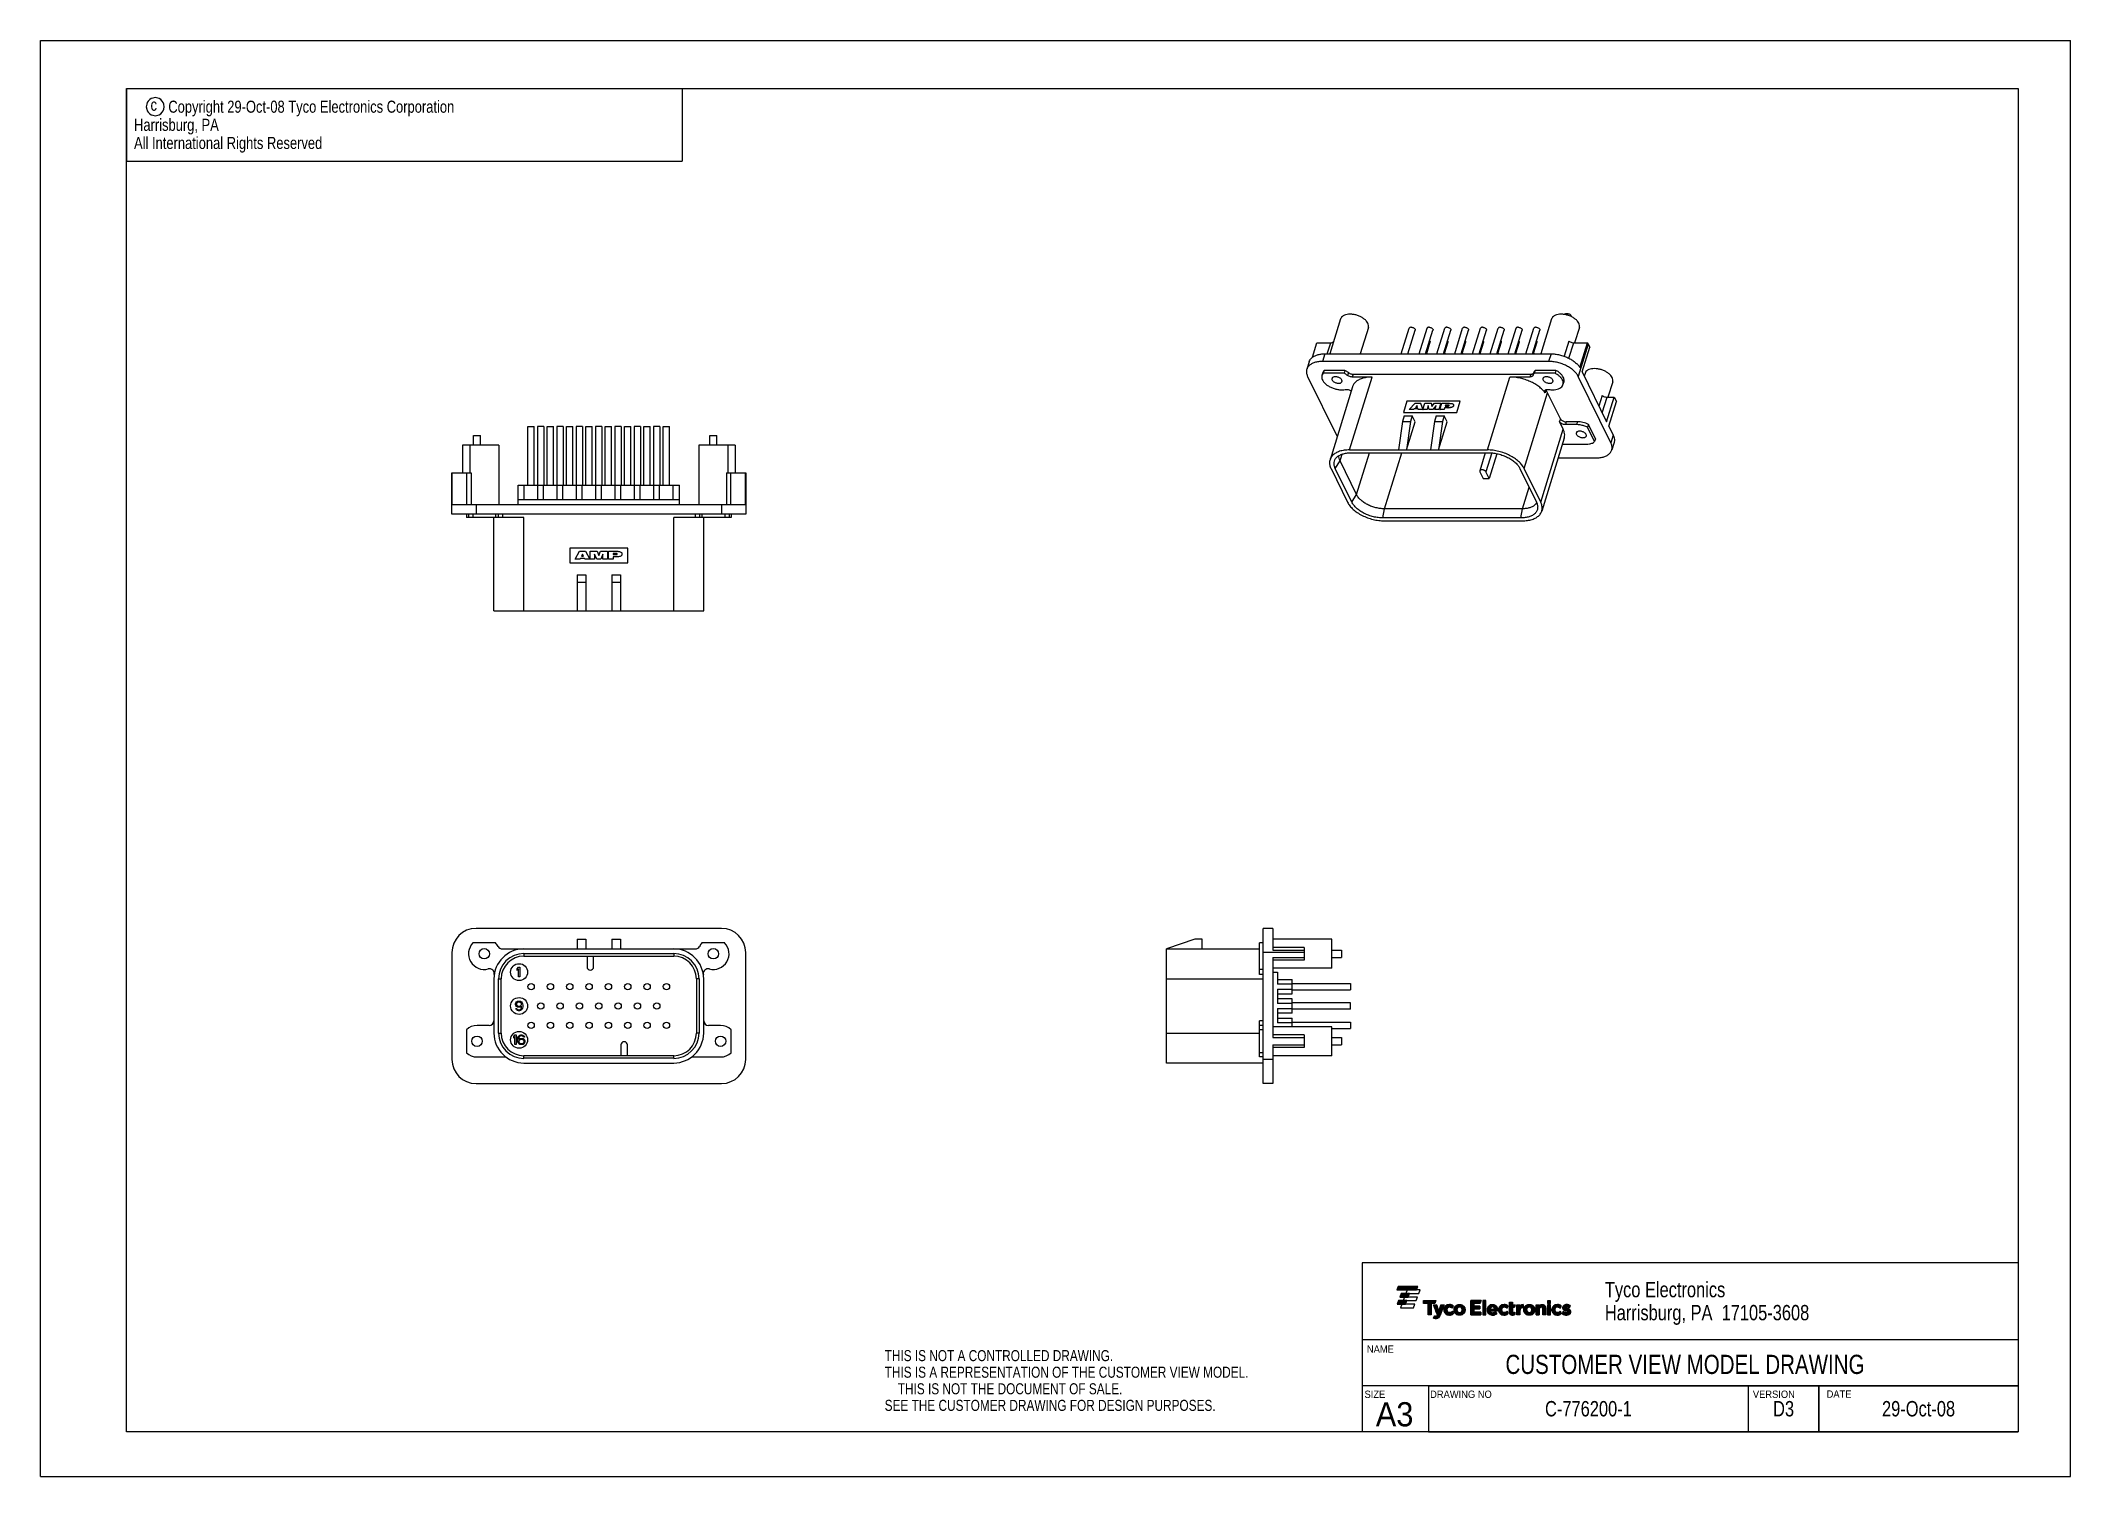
# Model space of a CAD drawing. Extents: x 0 to 420, y 0 to 297.
import ezdxf
from ezdxf.enums import TextEntityAlignment as Align

# ---------------------------------------------------------------- set-up
doc = ezdxf.new("R2010")
doc.units = 0
doc.header["$LTSCALE"] = 23.1
doc.layers.get('0').update_dxf_attribs({"linetype": 'CONTINUOUS'})
doc.layers.add('DRAFT_ENTITY', color=7, linetype='CONTINUOUS')
doc.styles.get("Standard").update_dxf_attribs({"font": 'txt', "width": 0.95})

msp = doc.modelspace()

# ---------------------------------------------------------------- texts
at = {"color": 2, "linetype": 'CONTINUOUS'}
for s, height, width, p in [('c', 2.5, 0.8, (22.75, 282.48)), ('Copyright 29-Oct-08 Tyco Electronics Corporation', 2.5, 0.8, (26.43, 282.08)), ('  All International Rights Reserved', 2.5, 0.8, (17.85, 274.58)), ('  Harrisburg, PA', 2.5, 0.8, (17.85, 278.33)), ('Tyco Electronics', 3.175, 0.8, (323.67, 37.05)), ('Harrisburg, PA  17105-3608', 3.175, 0.8, (323.67, 32.29)), ('THIS IS NOT A CONTROLLED DRAWING.', 2.286, 0.8, (174.65, 23.84)), ('NAME', 1.52, 0.95, (274.44, 25.57)), ('THIS IS A REPRESENTATION OF THE CUSTOMER VIEW MODEL.', 2.286, 0.8, (174.65, 20.41)), ('    THIS IS NOT THE DOCUMENT OF SALE.', 2.286, 0.8, (174.65, 16.98)), ('SIZE', 1.52, 0.95, (273.94, 16.23)), ('DRAWING NO', 1.52, 0.95, (287.51, 16.23)), ('VERSION', 1.52, 0.95, (354.3, 16.23)), ('DATE', 1.52, 0.95, (369.56, 16.27)), ('SEE THE CUSTOMER DRAWING FOR DESIGN PURPOSES.', 2.286, 0.8, (174.65, 13.55)), ('A3', 5, 0.95, (276.28, 10.35))]:
    msp.add_text(s, height=height, dxfattribs=dict(at, width=width)).set_placement(p)
at = {"color": 2, "linetype": 'CONTINUOUS', "width": 0.8}
for s, height, p in [('CUSTOMER VIEW MODEL DRAWING', 3.968, (340.25, 21.19)), ('C-776200-1', 3.18, (320.27, 12.41)), ('D3', 3.18, (360.65, 12.41)), ('29-Oct-08', 3.18, (388.58, 12.41))]:
    msp.add_text(s, height=height, dxfattribs=at).set_placement(p, align=Align.CENTER)

# ---------------------------------------------------------------- blocks, each defined once
blk = doc.blocks.new('15988_TYCO_ELEC_HORIZ_BL0', base_point=(298.6, 35.96))
at = {"linetype": 'CONTINUOUS'}
for points in [[(286.14, 35.78), (286.13, 36.35), (288.71, 36.35), (288.5, 35.78), (287.73, 35.78), (287.73, 33.4), (287.1, 33.4), (287.1, 35.78)], [(288.84, 35.51), (288.85, 35.5), (288.86, 35.47), (288.23, 35.41), (288.21, 35.47), (288.2, 35.5), (288.19, 35.52), (288.2, 35.52), (288.23, 35.52), (288.28, 35.52), (288.34, 35.52), (288.42, 35.52), (288.51, 35.52), (288.59, 35.52), (288.67, 35.52), (288.74, 35.52), (288.8, 35.52), (288.83, 35.52)], [(288.87, 35.42), (288.89, 35.37), (288.91, 35.3), (288.94, 35.23), (288.99, 35.06), (289.05, 34.88), (289.12, 34.69), (288.6, 34.49), (288.49, 34.77), (288.43, 34.9), (288.39, 35.03), (288.34, 35.14), (288.3, 35.25), (288.26, 35.34), (288.23, 35.41), (288.86, 35.47)], [(289.18, 34.51), (289.23, 34.35), (288.71, 34.21), (288.6, 34.49), (289.12, 34.69)], [(290.24, 35.08), (290.19, 34.95), (290.14, 34.82), (290.04, 34.54), (289.93, 34.25), (289.82, 33.97), (289.78, 33.84), (289.73, 33.73), (289.69, 33.62), (289.66, 33.53), (289.63, 33.45), (289.61, 33.39), (289.03, 33.39), (289.02, 33.39), (289.01, 33.42), (289, 33.46), (288.97, 33.53), (288.94, 33.61), (288.9, 33.71), (288.86, 33.82), (288.81, 33.94), (288.71, 34.21), (289.29, 34.17), (289.3, 34.13), (289.31, 34.11), (289.31, 34.1), (289.31, 34.1), (289.31, 34.1), (289.31, 34.1), (289.31, 34.1), (289.31, 34.1), (289.31, 34.1), (289.31, 34.1), (289.32, 34.1), (289.32, 34.1), (289.32, 34.1), (289.32, 34.1), (289.32, 34.1), (289.32, 34.12), (289.33, 34.15), (289.35, 34.19), (289.36, 34.25), (289.38, 34.31), (289.41, 34.39), (289.43, 34.47), (289.49, 34.65), (289.55, 34.83), (289.61, 35.02), (290.28, 35.19)], [(289.28, 34.22), (289.29, 34.17), (288.71, 34.21), (289.23, 34.35), (289.25, 34.28)], [(290.4, 35.51), (290.39, 35.49), (290.38, 35.44), (290.35, 35.38), (290.32, 35.29), (290.28, 35.19), (289.61, 35.02), (289.66, 35.19), (289.69, 35.27), (289.71, 35.34), (289.73, 35.4), (289.75, 35.45), (289.76, 35.49), (289.77, 35.51), (289.77, 35.52), (289.77, 35.52), (289.8, 35.52), (289.85, 35.52), (289.92, 35.52), (289.99, 35.52), (290.08, 35.52), (290.16, 35.52), (290.24, 35.52), (290.31, 35.52), (290.36, 35.52), (290.4, 35.52), (290.4, 35.52)], [(291.01, 34.64), (291, 34.56), (290.4, 34.45), (290.41, 34.61), (291.04, 34.71)], [(290.99, 34.48), (290.99, 34.39), (290.41, 34.29), (290.4, 34.45), (291, 34.56)], [(291.07, 34.78), (291.04, 34.71), (290.41, 34.61), (290.44, 34.76), (291.17, 34.89), (291.12, 34.84)], [(291.01, 34.31), (291.03, 34.23), (290.44, 34.14), (290.41, 34.29), (290.99, 34.39)], [(291.22, 34.94), (291.17, 34.89), (290.44, 34.76), (290.49, 34.91), (291.5, 35.04), (291.43, 35.03), (291.35, 35.01), (291.28, 34.98)], [(291.06, 34.16), (291.1, 34.09), (290.49, 33.99), (290.44, 34.14), (291.03, 34.23)], [(291.58, 35.04), (291.5, 35.04), (290.49, 34.91), (290.56, 35.04), (292.24, 35.16), (292.22, 35.1), (292.2, 35.03), (292.17, 34.96), (292.15, 34.9), (292.13, 34.85), (292.11, 34.8), (292.1, 34.78), (292.1, 34.77), (292.1, 34.77), (292.09, 34.78), (292.05, 34.83), (292.01, 34.86), (291.97, 34.9), (291.92, 34.94), (291.87, 34.96), (291.82, 34.99), (291.77, 35.01), (291.71, 35.03), (291.64, 35.04)], [(291.15, 34.03), (291.21, 33.98), (290.56, 33.86), (290.49, 33.99), (291.1, 34.09)], [(292.26, 35.21), (292.24, 35.16), (290.56, 35.04), (290.65, 35.16), (292.29, 35.27), (292.28, 35.25)], [(291.57, 33.87), (292.26, 33.82), (290.65, 33.74), (290.56, 33.86), (291.21, 33.98), (291.27, 33.94), (291.34, 33.9), (291.41, 33.88), (291.49, 33.87)], [(292.29, 35.27), (292.29, 35.27), (290.65, 35.16), (290.75, 35.27), (292.21, 35.34), (292.26, 35.3)], [(292.28, 33.76), (292.29, 33.72), (290.75, 33.63), (290.65, 33.74), (292.26, 33.82)], [(292.16, 35.38), (292.21, 35.34), (290.75, 35.27), (290.87, 35.37), (292.1, 35.42)], [(292.27, 33.63), (292.26, 33.63), (290.87, 33.54), (290.75, 33.63), (292.29, 33.72), (292.3, 33.69), (292.31, 33.67), (292.31, 33.67), (292.31, 33.67), (292.31, 33.67), (292.3, 33.67), (292.3, 33.67), (292.3, 33.67), (292.3, 33.67), (292.3, 33.67), (292.3, 33.67), (292.3, 33.66), (292.3, 33.66), (292.29, 33.66), (292.29, 33.66), (292.29, 33.65), (292.29, 33.65), (292.28, 33.65), (292.28, 33.65), (292.28, 33.64), (292.27, 33.64), (292.27, 33.64)], [(292.04, 35.45), (292.1, 35.42), (290.87, 35.37), (291, 35.44), (291.97, 35.48)], [(292.18, 33.56), (292.13, 33.53), (291, 33.46), (290.87, 33.54), (292.26, 33.63), (292.26, 33.63), (292.24, 33.61)], [(291.83, 35.52), (291.9, 35.5), (291.97, 35.48), (291, 35.44), (291.14, 35.5), (291.22, 35.52), (291.75, 35.54)], [(291.47, 35.56), (291.51, 35.56), (291.53, 35.56), (291.58, 35.56), (291.67, 35.55), (291.75, 35.54), (291.22, 35.52), (291.3, 35.54), (291.38, 35.55)], [(292.12, 34.15), (292.13, 34.16), (292.13, 34.16), (292.13, 34.14), (292.15, 34.11), (292.16, 34.06), (292.19, 34.01), (292.21, 33.94), (292.23, 33.88), (292.26, 33.82), (291.57, 33.87), (291.64, 33.88), (291.71, 33.89), (291.77, 33.91), (291.83, 33.93), (291.89, 33.96), (291.94, 33.99), (291.99, 34.02), (292.03, 34.06), (292.07, 34.1), (292.1, 34.13)], [(293.07, 34.62), (293.06, 34.58), (292.46, 34.5), (292.47, 34.59), (293.08, 34.67)], [(293.06, 34.53), (293.05, 34.48), (292.46, 34.4), (292.46, 34.5), (293.06, 34.58)], [(293.05, 34.43), (293.06, 34.38), (292.47, 34.31), (292.46, 34.4), (293.05, 34.48)], [(293.1, 34.71), (293.08, 34.67), (292.47, 34.59), (292.48, 34.68), (293.12, 34.75)], [(293.06, 34.34), (293.07, 34.29), (292.48, 34.22), (292.47, 34.31), (293.06, 34.38)], [(293.14, 34.79), (293.12, 34.75), (292.48, 34.68), (292.5, 34.77), (293.16, 34.83)], [(293.09, 34.25), (293.1, 34.2), (292.5, 34.13), (292.48, 34.22), (293.07, 34.29)], [(293.19, 34.86), (293.16, 34.83), (292.5, 34.77), (292.53, 34.85), (293.25, 34.92), (293.22, 34.89)], [(293.12, 34.16), (293.15, 34.12), (292.53, 34.05), (292.5, 34.13), (293.1, 34.2)], [(293.29, 34.95), (293.25, 34.92), (292.53, 34.85), (292.57, 34.93), (293.41, 35.01), (293.37, 34.99), (293.33, 34.97)], [(293.2, 34.05), (293.23, 34.02), (292.57, 33.97), (292.53, 34.05), (293.15, 34.12), (293.17, 34.09)], [(293.45, 35.02), (293.41, 35.01), (292.57, 34.93), (292.61, 35.01), (293.6, 35.04), (293.55, 35.04), (293.5, 35.03)], [(293.26, 33.99), (293.3, 33.96), (292.61, 33.89), (292.57, 33.97), (293.23, 34.02)], [(293.51, 35.56), (293.61, 35.56), (293.71, 35.56), (293.81, 35.54), (293.9, 35.53), (293.99, 35.5), (294.08, 35.47), (294.16, 35.43), (294.24, 35.39), (294.31, 35.34), (294.38, 35.28), (294.45, 35.22), (294.5, 35.16), (294.56, 35.09), (294.61, 35.02), (294.65, 34.94), (294.68, 34.86), (294.71, 34.77), (294.73, 34.69), (294.75, 34.6), (294.14, 34.62), (294.13, 34.66), (294.11, 34.7), (294.09, 34.75), (294.07, 34.78), (294.04, 34.82), (294.01, 34.86), (293.98, 34.89), (293.95, 34.92), (293.91, 34.95), (293.88, 34.97), (293.84, 34.99), (293.79, 35.01), (293.75, 35.02), (293.7, 35.03), (293.65, 35.04), (293.6, 35.04), (292.61, 35.01), (292.66, 35.08), (292.71, 35.15), (292.77, 35.22), (292.84, 35.28), (292.9, 35.33), (292.98, 35.38), (293.06, 35.43), (293.14, 35.47), (293.23, 35.5), (293.32, 35.53), (293.41, 35.54)], [(294.15, 34.57), (294.14, 34.62), (294.75, 34.6), (294.76, 34.5), (294.76, 34.41), (294.75, 34.32), (294.73, 34.23), (294.71, 34.14), (294.68, 34.06), (294.65, 33.97), (294.6, 33.9), (294.56, 33.82), (294.5, 33.75), (294.44, 33.69), (294.38, 33.63), (294.31, 33.57), (294.23, 33.52), (292.98, 33.52), (292.9, 33.57), (292.83, 33.62), (292.77, 33.68), (292.71, 33.75), (292.66, 33.82), (292.61, 33.89), (293.47, 33.89), (293.51, 33.88), (293.56, 33.87), (293.61, 33.87), (293.66, 33.87), (293.71, 33.88), (293.76, 33.89), (293.8, 33.9), (293.85, 33.92), (293.89, 33.94), (293.93, 33.96), (293.96, 33.99), (293.99, 34.02), (294.02, 34.05), (294.05, 34.08), (294.07, 34.12), (294.1, 34.16), (294.11, 34.2), (294.13, 34.24), (294.14, 34.29), (294.15, 34.33), (294.16, 34.38), (294.16, 34.43), (294.16, 34.47), (294.16, 34.52)], [(293.42, 33.9), (293.47, 33.89), (292.61, 33.89), (293.3, 33.96), (293.34, 33.94), (293.38, 33.92)], [(298.07, 36.35), (297.87, 35.81), (296.57, 35.81), (295.96, 33.4), (295.96, 36.35)], [(297.83, 35.2), (297.83, 34.66), (296.57, 34.66), (295.96, 33.4), (296.57, 35.81), (296.57, 35.2)], [(298.02, 33.94), (298.02, 33.4), (295.96, 33.4), (296.57, 34.66), (296.57, 33.94)], [(300.85, 34.62), (301.43, 34.57), (301.44, 34.4), (299.36, 34.36), (299.36, 34.45), (299.37, 34.61), (299.98, 34.75), (299.97, 34.71), (299.96, 34.67), (299.95, 34.62), (299.95, 34.62), (299.96, 34.62), (299.97, 34.62), (299.98, 34.62), (299.99, 34.62), (300.01, 34.62), (300.04, 34.62), (300.06, 34.62), (300.09, 34.62), (300.12, 34.62), (300.18, 34.62), (300.25, 34.62), (300.33, 34.62), (300.48, 34.62), (300.55, 34.62), (300.62, 34.62), (300.68, 34.62), (300.71, 34.62), (300.74, 34.62), (300.77, 34.62), (300.79, 34.62), (300.81, 34.62), (300.82, 34.62), (300.84, 34.62), (300.85, 34.62), (300.85, 34.62)], [(301.44, 34.37), (301.44, 34.36), (299.37, 34.28), (299.36, 34.36), (301.44, 34.4), (301.44, 34.39)], [(300, 34.79), (299.98, 34.75), (299.37, 34.61), (299.4, 34.77), (300.05, 34.89), (300.03, 34.86), (300.01, 34.83)], [(301.44, 34.28), (301.43, 34.26), (299.96, 34.25), (299.98, 34.18), (300, 34.11), (299.46, 33.97), (299.4, 34.11), (299.38, 34.19), (299.37, 34.28), (301.44, 34.36), (301.44, 34.35), (301.44, 34.33), (301.44, 34.32), (301.44, 34.3), (301.44, 34.29)], [(300.08, 34.92), (300.05, 34.89), (299.4, 34.77), (299.45, 34.92), (300.25, 35.05), (300.22, 35.04), (300.19, 35.02), (300.16, 35), (300.13, 34.98), (300.1, 34.95)], [(300.29, 35.06), (300.25, 35.05), (299.45, 34.92), (299.52, 35.05), (301.23, 35.15), (301.31, 35.02), (301.37, 34.88), (301.41, 34.72), (301.43, 34.57), (300.85, 34.62), (300.85, 34.67), (300.84, 34.71), (300.83, 34.75), (300.81, 34.79), (300.8, 34.83), (300.78, 34.86), (300.76, 34.89), (300.74, 34.92), (300.71, 34.95), (300.69, 34.98), (300.66, 35), (300.63, 35.02), (300.6, 35.04), (300.56, 35.05), (300.53, 35.06), (300.49, 35.07), (300.45, 35.07), (300.41, 35.08), (300.37, 35.07), (300.33, 35.07)], [(300.07, 34), (300.11, 33.96), (299.53, 33.83), (299.46, 33.97), (300, 34.11), (300.03, 34.05)], [(301.09, 35.32), (301.14, 35.26), (301.23, 35.15), (299.52, 35.05), (299.6, 35.18), (299.7, 35.29), (301.03, 35.36)], [(300.47, 33.83), (301.27, 33.8), (299.62, 33.71), (299.53, 33.83), (300.11, 33.96), (300.16, 33.92), (300.22, 33.89), (300.27, 33.86), (300.34, 33.85), (300.4, 33.84)], [(301.33, 33.74), (301.28, 33.68), (299.73, 33.6), (299.62, 33.71), (301.27, 33.8), (301.3, 33.77), (301.33, 33.75)], [(300.97, 35.41), (301.03, 35.36), (299.7, 35.29), (299.82, 35.38), (300.9, 35.45)], [(301.22, 33.62), (301.15, 33.57), (299.85, 33.51), (299.73, 33.6), (301.28, 33.68)], [(300.83, 35.48), (300.9, 35.45), (299.82, 35.38), (299.95, 35.46), (300.76, 35.51)], [(300.41, 35.56), (300.5, 35.56), (300.59, 35.55), (300.68, 35.53), (300.76, 35.51), (299.95, 35.46), (300.09, 35.51), (300.17, 35.53), (300.24, 35.55), (300.32, 35.56)], [(299.96, 34.25), (301.43, 34.26), (301.43, 34.25), (301.42, 34.25), (301.4, 34.25), (301.36, 34.25), (301.3, 34.25), (301.24, 34.25), (301.16, 34.25), (301.08, 34.25), (300.99, 34.25), (300.79, 34.25), (300.59, 34.25), (300.4, 34.25), (300.31, 34.25), (300.23, 34.25), (300.15, 34.25), (300.08, 34.25), (300.03, 34.25), (299.99, 34.25), (299.96, 34.25)], [(301.02, 34.02), (301.05, 33.99), (301.09, 33.96), (301.14, 33.92), (301.19, 33.88), (301.23, 33.84), (301.27, 33.8), (300.47, 33.83), (300.53, 33.83), (300.58, 33.84), (300.63, 33.85), (300.68, 33.86), (300.72, 33.87), (300.77, 33.89), (300.81, 33.92), (300.86, 33.94), (300.9, 33.97), (300.94, 34.01), (300.99, 34.05), (301, 34.04)], [(302.33, 34.64), (302.32, 34.56), (301.72, 34.45), (301.73, 34.61), (302.36, 34.71)], [(302.31, 34.48), (302.31, 34.39), (301.73, 34.29), (301.72, 34.45), (302.32, 34.56)], [(302.4, 34.78), (302.36, 34.71), (301.73, 34.61), (301.76, 34.76), (302.49, 34.89), (302.44, 34.84)], [(302.33, 34.31), (302.35, 34.23), (301.76, 34.14), (301.73, 34.29), (302.31, 34.39)], [(302.54, 34.94), (302.49, 34.89), (301.76, 34.76), (301.81, 34.91), (302.83, 35.04), (302.75, 35.03), (302.67, 35.01), (302.61, 34.98)], [(302.38, 34.16), (302.42, 34.09), (301.81, 33.99), (301.76, 34.14), (302.35, 34.23)], [(302.9, 35.04), (302.83, 35.04), (301.81, 34.91), (301.88, 35.04), (303.57, 35.16), (303.54, 35.1), (303.52, 35.03), (303.49, 34.96), (303.47, 34.9), (303.45, 34.85), (303.43, 34.8), (303.42, 34.78), (303.42, 34.77), (303.42, 34.77), (303.41, 34.78), (303.37, 34.83), (303.33, 34.86), (303.29, 34.9), (303.24, 34.94), (303.19, 34.96), (303.14, 34.99), (303.09, 35.01), (303.03, 35.03), (302.96, 35.04)], [(302.47, 34.03), (302.53, 33.98), (301.88, 33.86), (301.81, 33.99), (302.42, 34.09)], [(303.59, 35.21), (303.57, 35.16), (301.88, 35.04), (301.97, 35.16), (303.61, 35.27), (303.6, 35.25)], [(302.89, 33.87), (303.58, 33.82), (301.97, 33.74), (301.88, 33.86), (302.53, 33.98), (302.59, 33.94), (302.66, 33.9), (302.73, 33.88), (302.81, 33.87)], [(303.61, 35.27), (303.61, 35.27), (301.97, 35.16), (302.07, 35.27), (303.53, 35.34), (303.58, 35.3)], [(303.6, 33.76), (303.61, 33.71), (302.07, 33.63), (301.97, 33.74), (303.58, 33.82)], [(303.48, 35.38), (303.53, 35.34), (302.07, 35.27), (302.19, 35.37), (303.42, 35.42)], [(303.59, 33.63), (303.58, 33.63), (302.19, 33.54), (302.07, 33.63), (303.61, 33.71), (303.63, 33.68), (303.63, 33.67), (303.63, 33.67), (303.63, 33.67), (303.63, 33.67), (303.63, 33.67), (303.62, 33.67), (303.62, 33.67), (303.62, 33.67), (303.62, 33.67), (303.62, 33.67), (303.62, 33.66), (303.62, 33.66), (303.62, 33.66), (303.61, 33.66), (303.61, 33.65), (303.61, 33.65), (303.6, 33.65), (303.6, 33.64), (303.6, 33.64), (303.59, 33.64), (303.59, 33.64)], [(303.36, 35.45), (303.42, 35.42), (302.19, 35.37), (302.32, 35.44), (303.29, 35.48)], [(303.51, 33.56), (303.45, 33.53), (302.32, 33.46), (302.19, 33.54), (303.58, 33.63), (303.58, 33.63), (303.56, 33.61)], [(303.15, 35.52), (303.22, 35.5), (303.29, 35.48), (302.32, 35.44), (302.46, 35.5), (302.54, 35.52), (303.07, 35.54)], [(302.79, 35.56), (302.83, 35.56), (302.85, 35.56), (302.9, 35.56), (302.99, 35.55), (303.07, 35.54), (302.54, 35.52), (302.62, 35.54), (302.7, 35.55)], [(303.44, 34.15), (303.45, 34.16), (303.45, 34.16), (303.45, 34.14), (303.47, 34.11), (303.48, 34.06), (303.51, 34.01), (303.53, 33.94), (303.55, 33.88), (303.58, 33.82), (302.89, 33.87), (302.96, 33.88), (303.03, 33.89), (303.09, 33.91), (303.15, 33.93), (303.21, 33.96), (303.26, 33.99), (303.31, 34.02), (303.35, 34.06), (303.39, 34.1), (303.43, 34.13)], [(304.56, 36.06), (304.56, 36.04), (304.56, 36.01), (304.56, 35.95), (304.56, 35.89), (303.96, 35.8), (303.96, 35.89), (303.96, 35.96), (303.96, 36.02), (303.96, 36.05), (303.96, 36.06), (303.96, 36.06), (303.98, 36.06), (304.03, 36.06), (304.09, 36.06), (304.17, 36.06), (304.25, 36.06), (304.33, 36.06), (304.4, 36.06), (304.47, 36.06), (304.52, 36.06), (304.55, 36.06), (304.56, 36.06)], [(304.56, 35.82), (304.56, 35.75), (304.56, 35.68), (303.96, 35.59), (303.96, 35.7), (303.96, 35.8), (304.56, 35.89)], [(304.56, 35.61), (304.56, 35.56), (303.96, 35.46), (303.96, 35.59), (304.56, 35.68)], [(305.13, 35.49), (305.11, 35.44), (303.96, 35.34), (303.96, 35.46), (304.56, 35.56), (304.56, 35.53), (304.56, 35.52), (304.56, 35.52), (304.57, 35.52), (304.61, 35.52), (304.66, 35.52), (304.73, 35.52), (304.8, 35.52), (304.88, 35.52), (304.95, 35.52), (305.02, 35.52), (305.08, 35.52), (305.12, 35.52), (305.13, 35.52), (305.14, 35.52), (305.14, 35.51)], [(305.09, 35.39), (305.07, 35.32), (303.96, 35.06), (303.96, 35.34), (305.11, 35.44)], [(304.97, 35.07), (304.96, 35.03), (304.56, 35), (304.56, 35), (303.96, 34.79), (303.96, 35.06), (305.07, 35.32), (305.04, 35.25), (305.01, 35.19), (304.99, 35.12)], [(304.56, 34.82), (304.56, 34.71), (304.56, 34.6), (304.56, 34.48), (304.56, 34.36), (304.56, 34.26), (304.56, 34.21), (303.96, 34.13), (303.96, 34.21), (303.96, 34.31), (303.96, 34.42), (303.96, 34.53), (303.96, 34.66), (303.96, 34.79), (304.56, 35), (304.56, 34.99), (304.56, 34.97), (304.56, 34.94), (304.56, 34.91)], [(304.56, 34.14), (304.56, 34.12), (303.96, 34.07), (303.96, 34.13), (304.56, 34.21), (304.56, 34.17)], [(304.56, 34.1), (304.56, 34.06), (303.96, 34.02), (303.96, 34.07), (304.56, 34.12), (304.56, 34.1)], [(304.56, 34.03), (304.57, 34), (304.58, 33.98), (304.59, 33.95), (303.96, 33.85), (303.96, 33.97), (303.96, 34), (303.96, 34), (303.96, 34.02), (304.56, 34.06)], [(304.74, 33.89), (304.77, 33.89), (305.05, 33.85), (305.05, 33.8), (305.05, 33.73), (304.02, 33.65), (303.98, 33.74), (303.96, 33.85), (304.59, 33.95), (304.61, 33.94), (304.63, 33.92), (304.65, 33.91), (304.68, 33.9), (304.71, 33.89)], [(305.05, 33.67), (305.05, 33.61), (305.05, 33.56), (305.05, 33.51), (304.16, 33.46), (304.11, 33.52), (304.06, 33.58), (304.02, 33.65), (305.05, 33.73)], [(304.56, 35), (304.96, 35.03), (304.95, 35.01), (304.95, 35), (304.93, 35), (304.9, 35), (304.86, 35), (304.81, 35), (304.76, 35), (304.71, 35), (304.66, 35), (304.62, 35), (304.58, 35)], [(305.04, 33.96), (305.05, 33.97), (305.05, 33.96), (305.05, 33.94), (305.05, 33.91), (305.05, 33.85), (304.77, 33.89), (304.8, 33.89), (304.83, 33.9), (304.86, 33.9), (304.89, 33.91), (304.91, 33.91), (304.94, 33.92), (304.96, 33.93), (304.99, 33.94), (305.01, 33.95)], [(306.75, 35.5), (306.75, 35.44), (306.75, 35.37), (306.75, 35.29), (306.75, 35.2), (306.75, 35.12), (306.75, 35.04), (306.75, 34.98), (305.48, 34.88), (305.48, 35.01), (305.48, 35.13), (306.08, 35.13), (306.08, 35.1), (306.08, 35.09), (306.11, 35.17), (306.15, 35.24), (306.2, 35.31), (306.24, 35.36), (306.3, 35.42), (306.36, 35.46), (306.42, 35.5), (306.75, 35.53)], [(306.08, 35.52), (306.08, 35.51), (306.08, 35.48), (306.08, 35.44), (306.08, 35.39), (305.48, 35.33), (305.48, 35.41), (305.48, 35.44), (305.48, 35.47), (305.48, 35.49), (305.48, 35.51), (305.48, 35.52), (305.48, 35.52), (305.48, 35.52), (305.49, 35.52), (305.51, 35.52), (305.53, 35.52), (305.58, 35.52), (305.66, 35.52), (305.74, 35.52), (305.82, 35.52), (305.9, 35.52), (305.97, 35.52), (306.02, 35.52), (306.05, 35.52), (306.06, 35.52), (306.07, 35.52)], [(306.08, 35.33), (306.08, 35.28), (306.08, 35.22), (305.48, 35.13), (305.48, 35.24), (305.48, 35.33), (306.08, 35.39)], [(306.72, 34.93), (305.48, 34.88), (306.75, 34.98), (306.75, 34.96), (306.75, 34.94), (306.75, 34.93), (306.75, 34.93), (306.75, 34.93), (306.75, 34.93), (306.75, 34.93), (306.74, 34.93), (306.74, 34.93), (306.74, 34.93), (306.73, 34.93), (306.73, 34.93), (306.73, 34.93), (306.72, 34.93)], [(306.52, 34.9), (306.43, 34.87), (305.48, 34.6), (305.48, 34.88), (306.72, 34.93), (306.62, 34.92)], [(306.17, 34.63), (306.13, 34.54), (305.48, 34.31), (305.48, 34.6), (306.43, 34.87), (306.35, 34.83), (306.28, 34.78), (306.22, 34.71)], [(306.1, 34.43), (306.08, 34.31), (305.48, 34.03), (305.48, 34.31), (306.13, 34.54)], [(306.08, 34.04), (306.08, 33.94), (306.08, 33.84), (306.08, 33.73), (306.08, 33.63), (306.08, 33.54), (306.08, 33.5), (306.08, 33.46), (306.08, 33.44), (306.08, 33.41), (306.08, 33.4), (306.08, 33.4), (306.07, 33.4), (306.06, 33.4), (306.05, 33.4), (306.02, 33.4), (305.97, 33.4), (305.9, 33.4), (305.82, 33.4), (305.74, 33.4), (305.66, 33.4), (305.58, 33.4), (305.53, 33.4), (305.51, 33.4), (305.49, 33.4), (305.48, 33.4), (305.48, 33.4), (305.48, 33.4), (305.48, 33.41), (305.48, 33.42), (305.48, 33.45), (305.48, 33.47), (305.48, 33.5), (305.48, 33.58), (305.48, 33.67), (305.48, 33.78), (305.48, 33.9), (305.48, 34.03), (306.08, 34.31), (306.08, 34.18), (306.08, 34.18), (306.08, 34.16), (306.08, 34.14), (306.08, 34.11), (306.08, 34.08)], [(306.75, 35.56), (306.75, 35.55), (306.75, 35.54), (306.75, 35.53), (306.42, 35.5), (306.5, 35.53), (306.58, 35.55), (306.66, 35.56)], [(307.5, 34.62), (307.49, 34.58), (306.89, 34.5), (306.9, 34.59), (307.52, 34.67)], [(307.49, 34.53), (307.48, 34.48), (306.89, 34.4), (306.89, 34.5), (307.49, 34.58)], [(307.48, 34.43), (307.49, 34.38), (306.9, 34.31), (306.89, 34.4), (307.48, 34.48)], [(307.53, 34.71), (307.52, 34.67), (306.9, 34.59), (306.91, 34.68), (307.55, 34.75)], [(307.5, 34.34), (307.51, 34.29), (306.91, 34.22), (306.9, 34.31), (307.49, 34.38)], [(307.57, 34.79), (307.55, 34.75), (306.91, 34.68), (306.94, 34.77), (307.6, 34.82)], [(307.52, 34.25), (307.54, 34.2), (306.94, 34.13), (306.91, 34.22), (307.51, 34.29)], [(307.62, 34.86), (307.6, 34.82), (306.94, 34.77), (306.97, 34.85), (307.69, 34.92), (307.65, 34.89)], [(307.56, 34.16), (307.58, 34.12), (306.96, 34.05), (306.94, 34.13), (307.54, 34.2)], [(307.63, 34.05), (307.66, 34.02), (307, 33.97), (306.96, 34.05), (307.58, 34.12), (307.6, 34.09)], [(307.72, 34.95), (307.69, 34.92), (306.97, 34.85), (307, 34.93), (307.84, 35.01), (307.8, 34.99), (307.76, 34.97)], [(307.89, 35.02), (307.84, 35.01), (307, 34.93), (307.04, 35.01), (308.04, 35.04), (307.98, 35.04), (307.93, 35.03)], [(307.7, 33.99), (307.73, 33.96), (307.04, 33.89), (307, 33.97), (307.66, 34.02)], [(307.94, 35.56), (308.04, 35.56), (308.14, 35.56), (308.24, 35.54), (308.33, 35.53), (308.42, 35.5), (308.51, 35.47), (308.59, 35.43), (308.67, 35.39), (308.74, 35.34), (308.81, 35.28), (308.88, 35.22), (308.94, 35.16), (308.99, 35.09), (309.04, 35.02), (309.08, 34.94), (309.11, 34.86), (309.14, 34.77), (309.16, 34.69), (309.18, 34.6), (308.57, 34.62), (308.56, 34.66), (308.54, 34.7), (308.52, 34.75), (308.5, 34.78), (308.47, 34.82), (308.45, 34.86), (308.42, 34.89), (308.38, 34.92), (308.35, 34.95), (308.31, 34.97), (308.27, 34.99), (308.23, 35.01), (308.18, 35.02), (308.13, 35.03), (308.09, 35.04), (308.04, 35.04), (307.04, 35.01), (307.09, 35.08), (307.14, 35.15), (307.2, 35.22), (307.27, 35.28), (307.34, 35.33), (307.41, 35.38), (307.49, 35.43), (307.57, 35.47), (307.66, 35.5), (307.75, 35.53), (307.85, 35.54)], [(308.58, 34.57), (308.57, 34.62), (309.18, 34.6), (309.19, 34.5), (309.19, 34.41), (309.18, 34.32), (309.16, 34.23), (309.14, 34.14), (309.11, 34.06), (309.08, 33.97), (309.04, 33.9), (308.99, 33.82), (308.93, 33.75), (308.88, 33.69), (308.81, 33.63), (308.74, 33.57), (308.67, 33.52), (307.41, 33.52), (307.33, 33.57), (307.26, 33.62), (307.2, 33.68), (307.14, 33.75), (307.09, 33.82), (307.04, 33.89), (307.9, 33.89), (307.94, 33.88), (307.99, 33.87), (308.04, 33.87), (308.1, 33.87), (308.14, 33.88), (308.19, 33.89), (308.24, 33.9), (308.28, 33.92), (308.32, 33.94), (308.36, 33.96), (308.39, 33.99), (308.43, 34.02), (308.45, 34.05), (308.48, 34.08), (308.51, 34.12), (308.53, 34.16), (308.55, 34.2), (308.56, 34.24), (308.57, 34.29), (308.58, 34.33), (308.59, 34.38), (308.59, 34.43), (308.59, 34.47), (308.59, 34.52)], [(307.85, 33.9), (307.9, 33.89), (307.04, 33.89), (307.73, 33.96), (307.77, 33.94), (307.81, 33.92)], [(310.71, 35.56), (310.83, 35.55), (310.94, 35.53), (311.04, 35.5), (311.12, 35.45), (311.2, 35.39), (311.27, 35.32), (311.32, 35.24), (311.37, 35.14), (311.4, 35.04), (310.42, 35.01), (309.49, 34.97), (309.49, 35.09), (309.49, 35.2), (310.09, 35.22), (310.1, 35.23), (310.14, 35.28), (310.18, 35.32), (310.22, 35.37), (310.27, 35.41), (310.32, 35.44), (310.37, 35.48), (310.43, 35.5), (310.49, 35.53), (310.56, 35.54), (310.64, 35.56)], [(310.09, 35.52), (310.09, 35.5), (310.09, 35.48), (309.49, 35.45), (309.49, 35.49), (309.49, 35.52), (309.49, 35.52), (309.5, 35.52), (309.53, 35.52), (309.58, 35.52), (309.65, 35.52), (309.72, 35.52), (309.8, 35.52), (309.88, 35.52), (309.95, 35.52), (310.02, 35.52), (310.06, 35.52), (310.08, 35.52), (310.09, 35.52)], [(310.09, 35.45), (310.09, 35.41), (310.09, 35.37), (309.49, 35.3), (309.49, 35.38), (309.49, 35.45), (310.09, 35.48)], [(310.09, 35.33), (310.09, 35.3), (309.49, 35.2), (309.49, 35.3), (310.09, 35.37)], [(310.09, 35.22), (309.49, 35.2), (310.09, 35.3), (310.09, 35.26), (310.09, 35.24), (310.09, 35.22), (310.09, 35.22)], [(310.32, 34.99), (310.27, 34.96), (309.49, 34.84), (309.49, 34.97), (310.42, 35.01), (310.37, 35)], [(310.16, 34.86), (310.13, 34.81), (309.49, 34.56), (309.49, 34.84), (310.27, 34.96), (310.23, 34.93), (310.19, 34.9)], [(310.09, 34.57), (310.09, 34.55), (309.49, 34.28), (309.49, 34.56), (310.13, 34.81), (310.11, 34.75), (310.1, 34.69), (310.09, 34.62), (310.09, 34.58)], [(310.09, 34.31), (310.09, 34.16), (310.09, 34.01), (310.09, 33.85), (310.09, 33.7), (310.09, 33.64), (309.49, 33.57), (309.49, 33.66), (309.49, 33.77), (309.49, 33.88), (309.49, 34.01), (309.49, 34.28), (310.09, 34.55), (310.09, 34.52), (310.09, 34.48), (310.09, 34.43), (310.09, 34.37)], [(310.09, 33.57), (310.09, 33.52), (310.09, 33.47), (310.09, 33.44), (309.49, 33.41), (309.49, 33.44), (309.49, 33.5), (309.49, 33.57), (310.09, 33.64)], [(310.48, 35.01), (310.42, 35.01), (311.4, 35.04), (311.42, 34.93), (311.43, 34.8), (311.43, 34.77), (310.82, 34.72), (310.8, 34.78), (310.78, 34.83), (310.76, 34.88), (310.72, 34.92), (310.69, 34.95), (310.64, 34.98), (310.59, 34.99), (310.54, 35.01)], [(311.43, 34.72), (311.43, 34.68), (311.43, 34.63), (311.43, 34.56), (311.43, 34.49), (311.43, 34.41), (311.43, 34.24), (311.43, 34.06), (311.43, 33.88), (311.43, 33.71), (310.83, 33.64), (310.83, 33.78), (310.83, 33.93), (310.83, 34.09), (310.83, 34.24), (310.83, 34.37), (310.83, 34.43), (310.83, 34.48), (310.83, 34.52), (310.83, 34.55), (310.83, 34.57), (310.83, 34.58), (310.83, 34.65), (310.82, 34.72), (311.43, 34.77), (311.43, 34.77), (311.43, 34.75)], [(311.43, 33.64), (311.43, 33.57), (311.43, 33.51), (311.43, 33.46), (311.43, 33.43), (311.43, 33.4), (311.43, 33.4), (311.43, 33.4), (311.42, 33.4), (311.41, 33.4), (311.36, 33.4), (311.3, 33.4), (311.22, 33.4), (311.14, 33.4), (311.06, 33.4), (310.99, 33.4), (310.92, 33.4), (310.87, 33.4), (310.84, 33.4), (310.83, 33.4), (310.83, 33.4), (310.83, 33.41), (310.83, 33.44), (310.83, 33.47), (310.83, 33.52), (310.83, 33.57), (310.83, 33.64), (311.43, 33.71)], [(313.34, 34.64), (313.32, 34.56), (312.72, 34.45), (312.73, 34.61), (313.37, 34.71)], [(313.32, 34.48), (313.32, 34.39), (312.73, 34.29), (312.72, 34.45), (313.32, 34.56)], [(313.4, 34.78), (313.37, 34.71), (312.73, 34.61), (312.77, 34.76), (313.49, 34.89), (313.44, 34.84)], [(313.33, 34.31), (313.36, 34.23), (312.77, 34.14), (312.73, 34.29), (313.32, 34.39)], [(313.55, 34.94), (313.49, 34.89), (312.77, 34.76), (312.82, 34.91), (313.83, 35.04), (313.75, 35.03), (313.68, 35.01), (313.61, 34.98)], [(313.39, 34.16), (313.43, 34.09), (312.82, 33.99), (312.77, 34.14), (313.36, 34.23)], [(313.9, 35.04), (313.83, 35.04), (312.82, 34.91), (312.89, 35.04), (314.57, 35.16), (314.55, 35.1), (314.52, 35.03), (314.5, 34.96), (314.48, 34.9), (314.45, 34.85), (314.44, 34.8), (314.43, 34.78), (314.43, 34.77), (314.43, 34.77), (314.42, 34.78), (314.38, 34.83), (314.34, 34.86), (314.3, 34.9), (314.25, 34.94), (314.2, 34.96), (314.15, 34.99), (314.09, 35.01), (314.03, 35.03), (313.97, 35.04)], [(313.48, 34.03), (313.54, 33.98), (312.89, 33.86), (312.82, 33.99), (313.43, 34.09)], [(314.59, 35.21), (314.57, 35.16), (312.89, 35.04), (312.97, 35.16), (314.61, 35.27), (314.61, 35.25)], [(313.89, 33.87), (314.58, 33.82), (312.97, 33.74), (312.89, 33.86), (313.54, 33.98), (313.6, 33.94), (313.67, 33.9), (313.74, 33.88), (313.82, 33.87)], [(314.62, 35.27), (314.61, 35.27), (312.97, 35.16), (313.08, 35.27), (314.54, 35.34), (314.59, 35.3)], [(314.6, 33.76), (314.62, 33.71), (313.08, 33.63), (312.97, 33.74), (314.58, 33.82)], [(314.48, 35.38), (314.54, 35.34), (313.08, 35.27), (313.19, 35.37), (314.42, 35.42)], [(314.59, 33.63), (314.59, 33.63), (313.19, 33.54), (313.08, 33.63), (314.62, 33.71), (314.63, 33.68), (314.64, 33.67), (314.64, 33.67), (314.63, 33.67), (314.63, 33.67), (314.63, 33.67), (314.63, 33.67), (314.63, 33.67), (314.63, 33.67), (314.63, 33.67), (314.63, 33.67), (314.63, 33.66), (314.63, 33.66), (314.62, 33.66), (314.62, 33.66), (314.62, 33.65), (314.61, 33.65), (314.61, 33.65), (314.61, 33.64), (314.6, 33.64), (314.6, 33.64), (314.6, 33.64)], [(314.36, 35.45), (314.42, 35.42), (313.19, 35.37), (313.33, 35.44), (314.3, 35.48)], [(314.51, 33.56), (314.46, 33.53), (313.33, 33.46), (313.19, 33.54), (314.59, 33.63), (314.59, 33.63), (314.56, 33.61)], [(314.15, 35.52), (314.23, 35.5), (314.3, 35.48), (313.33, 35.44), (313.47, 35.5), (313.55, 35.52), (314.08, 35.54)], [(313.79, 35.56), (313.84, 35.56), (313.86, 35.56), (313.91, 35.56), (313.99, 35.55), (314.08, 35.54), (313.55, 35.52), (313.63, 35.54), (313.71, 35.55)], [(314.45, 34.15), (314.45, 34.16), (314.45, 34.16), (314.46, 34.14), (314.47, 34.11), (314.49, 34.06), (314.51, 34.01), (314.54, 33.94), (314.56, 33.88), (314.58, 33.82), (313.89, 33.87), (313.96, 33.88), (314.03, 33.89), (314.1, 33.91), (314.16, 33.93), (314.21, 33.96), (314.27, 33.99), (314.31, 34.02), (314.36, 34.06), (314.4, 34.1), (314.43, 34.13)], [(315.81, 33.82), (315.85, 33.83), (316.55, 33.8), (316.51, 33.7), (316.46, 33.62), (316.39, 33.55), (316.31, 33.49), (316.22, 33.44), (316.12, 33.41), (316.02, 33.38), (315.9, 33.37), (315.78, 33.36), (315.7, 33.36), (315.62, 33.37), (315.54, 33.38), (315.46, 33.39), (315.38, 33.41), (315.3, 33.44), (315.23, 33.47), (315.15, 33.5), (315.07, 33.54), (314.99, 33.59), (314.92, 33.65), (314.9, 33.66), (314.9, 33.66), (314.9, 33.67), (314.91, 33.69), (314.92, 33.73), (314.94, 33.78), (315.7, 33.83), (315.76, 33.82)], [(315.64, 33.84), (315.7, 33.83), (314.94, 33.78), (314.96, 33.83), (315.5, 33.87), (315.57, 33.85)], [(315.44, 33.9), (315.5, 33.87), (314.96, 33.83), (314.99, 33.89), (315.37, 33.92)], [(315.62, 35.06), (315.59, 35.05), (314.98, 34.95), (315, 35.06), (315.71, 35.08), (315.68, 35.08), (315.65, 35.07)], [(315.52, 34.97), (315.52, 34.94), (314.98, 34.9), (314.98, 34.95), (315.59, 35.05), (315.57, 35.04), (315.56, 35.02), (315.54, 35.01), (315.53, 34.99)], [(315.52, 34.93), (315.53, 34.9), (315.54, 34.86), (314.98, 34.82), (314.98, 34.87), (314.98, 34.9), (315.52, 34.94)], [(315.57, 34.84), (315.61, 34.81), (314.99, 34.73), (314.98, 34.82), (315.54, 34.86)], [(315.77, 34.74), (315.9, 34.7), (316.04, 34.65), (315.05, 34.58), (315.01, 34.65), (314.99, 34.73), (315.61, 34.81), (315.66, 34.79), (315.71, 34.76)], [(315.3, 33.96), (315.37, 33.92), (314.99, 33.89), (315.01, 33.95), (315.23, 33.99)], [(316.45, 35.25), (316.43, 35.19), (316.41, 35.13), (315, 35.06), (315.04, 35.15), (315.08, 35.24), (316.47, 35.29)], [(315.75, 35.08), (315.71, 35.08), (315, 35.06), (316.41, 35.13), (316.39, 35.07), (316.37, 35.02), (316.35, 34.96), (316.33, 34.92), (316.32, 34.9), (316.32, 34.89), (316.26, 34.92), (316.2, 34.95), (316.15, 34.97), (316.1, 35), (316.04, 35.02), (315.99, 35.04), (315.94, 35.05), (315.89, 35.07), (315.84, 35.07), (315.8, 35.08)], [(315.06, 34.09), (315.07, 34.11), (315.07, 34.11), (315.1, 34.08), (315.16, 34.04), (315.23, 33.99), (315.01, 33.95), (315.03, 34.01), (315.05, 34.05)], [(316.18, 34.59), (316.32, 34.52), (316.38, 34.48), (316.43, 34.43), (316.48, 34.38), (316.52, 34.32), (316.56, 34.25), (316.58, 34.18), (316.59, 34.09), (316.59, 34.05), (316.59, 34.02), (316.58, 33.9), (316.55, 33.8), (315.85, 33.83), (315.89, 33.83), (315.93, 33.84), (315.96, 33.85), (315.98, 33.86), (316, 33.88), (316.02, 33.9), (316.03, 33.91), (316.04, 33.94), (316.05, 33.96), (316.05, 33.99), (316.04, 34.02), (316.03, 34.06), (316, 34.09), (315.96, 34.11), (315.92, 34.13), (315.86, 34.15), (315.74, 34.19), (315.6, 34.23), (315.46, 34.28), (315.32, 34.34), (315.26, 34.38), (315.19, 34.42), (315.14, 34.47), (315.09, 34.52), (315.05, 34.58), (316.04, 34.65)], [(316.48, 35.32), (316.47, 35.29), (315.08, 35.24), (315.14, 35.31), (316.44, 35.36), (316.47, 35.35), (316.49, 35.34), (316.49, 35.34)], [(316.38, 35.4), (316.44, 35.36), (315.14, 35.31), (315.21, 35.38), (316.32, 35.42)], [(316.25, 35.45), (316.32, 35.42), (315.21, 35.38), (315.3, 35.43), (316.19, 35.47)], [(316.12, 35.49), (316.19, 35.47), (315.3, 35.43), (315.39, 35.48), (316.06, 35.51)], [(315.92, 35.54), (315.99, 35.53), (316.06, 35.51), (315.39, 35.48), (315.48, 35.51), (315.59, 35.53), (315.85, 35.54)], [(315.7, 35.55), (315.75, 35.55), (315.79, 35.55), (315.85, 35.54), (315.59, 35.53)], [(289.59, 33.34), (289.54, 33.23), (289.49, 33.13), (289.43, 33.03), (289.36, 32.94), (289.29, 32.86), (289.21, 32.79), (289.13, 32.73), (289.04, 32.69), (288.95, 32.65), (288.86, 32.63), (288.76, 32.62), (288.74, 32.62), (288.72, 32.62), (288.7, 32.62), (288.64, 32.62), (288.59, 32.63), (288.54, 32.63), (288.49, 32.64), (288.44, 32.66), (288.4, 32.67), (288.35, 32.69), (288.31, 32.71), (288.27, 32.73), (288.22, 32.75), (288.2, 32.76), (288.2, 32.76), (288.22, 32.78), (288.23, 32.82), (288.26, 32.86), (288.29, 32.92), (288.32, 32.97), (288.35, 33.03), (288.38, 33.09), (288.7, 33.11), (288.73, 33.12), (288.76, 33.12), (288.79, 33.13), (288.82, 33.14), (288.85, 33.16), (288.88, 33.18), (288.91, 33.21), (288.94, 33.24), (288.97, 33.28), (289, 33.32), (289.59, 33.36)], [(288.59, 33.13), (288.61, 33.13), (288.38, 33.09), (288.41, 33.13), (288.51, 33.16), (288.54, 33.15), (288.56, 33.14)], [(288.7, 33.11), (288.38, 33.09), (288.61, 33.13), (288.63, 33.12), (288.65, 33.12), (288.68, 33.12)], [(288.49, 33.17), (288.51, 33.16), (288.41, 33.13), (288.43, 33.17), (288.47, 33.18)], [(288.44, 33.19), (288.44, 33.2), (288.45, 33.19), (288.47, 33.18), (288.43, 33.17)], [(289.03, 33.39), (289.61, 33.39), (289.59, 33.36), (289, 33.32), (289.02, 33.37)], [(292.07, 33.49), (292.02, 33.46), (291.14, 33.4), (291, 33.46), (292.13, 33.53)], [(291.95, 33.43), (291.88, 33.4), (291.29, 33.37), (291.14, 33.4), (292.02, 33.46)], [(291.74, 33.37), (291.66, 33.36), (291.57, 33.35), (291.52, 33.35), (291.5, 33.35), (291.46, 33.35), (291.38, 33.35), (291.29, 33.37), (291.88, 33.4), (291.81, 33.38)], [(294.23, 33.52), (294.16, 33.48), (294.07, 33.44), (293.99, 33.41), (293.9, 33.38), (293.8, 33.36), (293.7, 33.35), (293.6, 33.35), (293.5, 33.35), (293.41, 33.36), (293.31, 33.38), (293.22, 33.41), (293.14, 33.44), (293.05, 33.48), (292.98, 33.52)], [(301.08, 33.52), (301.01, 33.47), (300.93, 33.44), (300.14, 33.39), (299.99, 33.44), (299.85, 33.51), (301.15, 33.57)], [(300.85, 33.41), (300.76, 33.38), (300.3, 33.36), (300.14, 33.39), (300.93, 33.44)], [(300.67, 33.36), (300.57, 33.35), (300.47, 33.35), (300.3, 33.36), (300.76, 33.38)], [(303.4, 33.49), (303.34, 33.46), (302.46, 33.4), (302.32, 33.46), (303.45, 33.53)], [(303.27, 33.43), (303.21, 33.4), (302.62, 33.37), (302.46, 33.4), (303.34, 33.46)], [(303.06, 33.37), (302.98, 33.36), (302.89, 33.35), (302.84, 33.35), (302.82, 33.35), (302.78, 33.35), (302.7, 33.35), (302.62, 33.37), (303.21, 33.4), (303.13, 33.38)], [(305.04, 33.48), (305.01, 33.46), (304.23, 33.42), (304.16, 33.46), (305.05, 33.51), (305.05, 33.49), (305.05, 33.48), (305.05, 33.48)], [(304.93, 33.43), (304.9, 33.41), (304.31, 33.39), (304.23, 33.42), (305.01, 33.46), (304.97, 33.44)], [(304.86, 33.4), (304.81, 33.39), (304.39, 33.37), (304.31, 33.39), (304.9, 33.41)], [(304.77, 33.38), (304.72, 33.37), (304.48, 33.36), (304.39, 33.37), (304.81, 33.39)], [(304.68, 33.36), (304.63, 33.36), (304.57, 33.36), (304.48, 33.36), (304.72, 33.37)], [(308.67, 33.52), (308.59, 33.48), (308.51, 33.44), (308.42, 33.41), (308.33, 33.38), (308.23, 33.36), (308.14, 33.35), (308.04, 33.35), (307.94, 33.35), (307.84, 33.36), (307.75, 33.38), (307.65, 33.41), (307.57, 33.44), (307.49, 33.48), (307.41, 33.52)], [(310.09, 33.41), (310.09, 33.4), (310.09, 33.4), (310.08, 33.4), (310.07, 33.4), (310.03, 33.4), (309.97, 33.4), (309.9, 33.4), (309.82, 33.4), (309.74, 33.4), (309.66, 33.4), (309.6, 33.4), (309.54, 33.4), (309.5, 33.4), (309.49, 33.4), (309.49, 33.4), (309.49, 33.4), (309.49, 33.41), (310.09, 33.44)], [(314.4, 33.49), (314.34, 33.46), (313.47, 33.4), (313.33, 33.46), (314.46, 33.53)], [(314.28, 33.43), (314.21, 33.4), (313.62, 33.37), (313.47, 33.4), (314.34, 33.46)], [(314.06, 33.37), (313.98, 33.36), (313.9, 33.35), (313.85, 33.35), (313.83, 33.35), (313.79, 33.35), (313.7, 33.35), (313.62, 33.37), (314.21, 33.4), (314.14, 33.38)]]:
    blk.add_hatch(color=2, dxfattribs=at).paths.add_polyline_path(points)
at = {"color": 2, "linetype": 'CONTINUOUS'}
for p, q in [((280.87, 39.31), (280.6, 38.58)), ((280.6, 38.58), (284.72, 38.58)), ((284.99, 39.31), (280.87, 39.31)), ((281.54, 37.83), (281.27, 37.09)), ((283.28, 37.83), (281.54, 37.83)), ((282.76, 38.58), (282.48, 37.83)), ((282.48, 37.83), (285.17, 37.83)), ((283, 37.09), (283.28, 37.83)), ((284.72, 38.58), (284.99, 39.31)), ((285.45, 38.57), (284.72, 38.57)), ((285.17, 37.83), (285.45, 38.57)), ((281, 36.35), (280.72, 35.61)), ((280.72, 35.61), (282.45, 35.61)), ((282.73, 36.35), (281, 36.35)), ((281.27, 37.09), (283, 37.09)), ((281.66, 35.61), (281.38, 34.88)), ((281.38, 34.88), (284.08, 34.88)), ((282.21, 37.09), (281.93, 36.35)), ((281.93, 36.35), (284.63, 36.35)), ((282.45, 35.61), (282.73, 36.35)), ((284.35, 35.62), (282.45, 35.62)), ((284.9, 37.09), (283, 37.09)), ((284.08, 34.88), (284.35, 35.62)), ((284.63, 36.35), (284.9, 37.09)), ((286.13, 36.35), (288.71, 36.35)), ((286.14, 35.78), (286.13, 36.35)), ((287.1, 35.78), (286.14, 35.78)), ((287.1, 33.4), (287.1, 35.78)), ((288.5, 35.78), (287.73, 35.78)), ((287.73, 35.78), (287.73, 33.4)), ((288.71, 36.35), (288.5, 35.78)), ((295.96, 36.35), (295.96, 33.4)), ((298.07, 36.35), (295.96, 36.35)), ((296.57, 35.2), (296.57, 35.81)), ((296.57, 35.81), (297.87, 35.81)), ((297.83, 35.2), (296.57, 35.2)), ((296.57, 33.94), (296.57, 34.66)), ((296.57, 34.66), (297.83, 34.66)), ((298.02, 33.94), (296.57, 33.94)), ((297.83, 34.66), (297.83, 35.2)), ((297.87, 35.81), (298.07, 36.35)), ((298.02, 33.4), (298.02, 33.94)), ((299.02, 36.35), (298.42, 36.35)), ((298.42, 36.35), (298.42, 33.4)), ((299.02, 33.4), (299.02, 36.35)), ((312.43, 36.29), (311.8, 36.29)), ((311.8, 36.29), (311.8, 35.75)), ((311.8, 35.75), (312.43, 35.75)), ((312.42, 35.52), (311.82, 35.52)), ((311.82, 35.52), (311.82, 33.4)), ((312.42, 33.4), (312.42, 35.52)), ((312.43, 35.75), (312.43, 36.29)), ((287.73, 33.4), (287.1, 33.4)), ((295.96, 33.4), (298.02, 33.4)), ((298.42, 33.4), (299.02, 33.4)), ((311.82, 33.4), (312.42, 33.4))]:
    blk.add_line(p, q, dxfattribs=at)
for points in [[(286.14, 35.78), (286.13, 36.35), (288.71, 36.35), (288.5, 35.78), (287.73, 35.78), (287.73, 33.4), (287.1, 33.4), (287.1, 35.78), (286.14, 35.78)], [(288.84, 35.51), (288.85, 35.5), (288.86, 35.47), (288.23, 35.41), (288.21, 35.47), (288.2, 35.5), (288.19, 35.52), (288.2, 35.52), (288.23, 35.52), (288.28, 35.52), (288.34, 35.52), (288.42, 35.52), (288.51, 35.52), (288.59, 35.52), (288.67, 35.52), (288.74, 35.52), (288.8, 35.52), (288.83, 35.52), (288.84, 35.51)], [(288.87, 35.42), (288.89, 35.37), (288.91, 35.3), (288.94, 35.23), (288.99, 35.06), (289.05, 34.88), (289.12, 34.69), (288.6, 34.49), (288.49, 34.77), (288.43, 34.9), (288.39, 35.03), (288.34, 35.14), (288.3, 35.25), (288.26, 35.34), (288.23, 35.41), (288.86, 35.47), (288.87, 35.42)], [(289.18, 34.51), (289.23, 34.35), (288.71, 34.21), (288.6, 34.49), (289.12, 34.69), (289.18, 34.51)], [(290.24, 35.08), (290.19, 34.95), (290.14, 34.82), (290.04, 34.54), (289.93, 34.25), (289.82, 33.97), (289.78, 33.84), (289.73, 33.73), (289.69, 33.62), (289.66, 33.53), (289.63, 33.45), (289.61, 33.39), (289.03, 33.39), (289.02, 33.39), (289.01, 33.42), (289, 33.46), (288.97, 33.53), (288.94, 33.61), (288.9, 33.71), (288.86, 33.82), (288.81, 33.94), (288.71, 34.21), (289.29, 34.17), (289.3, 34.13), (289.31, 34.11), (289.31, 34.1), (289.31, 34.1), (289.31, 34.1), (289.31, 34.1), (289.31, 34.1), (289.31, 34.1), (289.31, 34.1), (289.31, 34.1), (289.32, 34.1), (289.32, 34.1), (289.32, 34.1), (289.32, 34.1), (289.32, 34.1), (289.32, 34.12), (289.33, 34.15), (289.35, 34.19), (289.36, 34.25), (289.38, 34.31), (289.41, 34.39), (289.43, 34.47), (289.49, 34.65), (289.55, 34.83), (289.61, 35.02), (290.28, 35.19), (290.24, 35.08)], [(289.28, 34.22), (289.29, 34.17), (288.71, 34.21), (289.23, 34.35), (289.25, 34.28), (289.28, 34.22)], [(290.4, 35.51), (290.39, 35.49), (290.38, 35.44), (290.35, 35.38), (290.32, 35.29), (290.28, 35.19), (289.61, 35.02), (289.66, 35.19), (289.69, 35.27), (289.71, 35.34), (289.73, 35.4), (289.75, 35.45), (289.76, 35.49), (289.77, 35.51), (289.77, 35.52), (289.77, 35.52), (289.8, 35.52), (289.85, 35.52), (289.92, 35.52), (289.99, 35.52), (290.08, 35.52), (290.16, 35.52), (290.24, 35.52), (290.31, 35.52), (290.36, 35.52), (290.4, 35.52), (290.4, 35.52), (290.4, 35.51)], [(291.01, 34.64), (291, 34.56), (290.4, 34.45), (290.41, 34.61), (291.04, 34.71), (291.01, 34.64)], [(290.99, 34.48), (290.99, 34.39), (290.41, 34.29), (290.4, 34.45), (291, 34.56), (290.99, 34.48)], [(291.07, 34.78), (291.04, 34.71), (290.41, 34.61), (290.44, 34.76), (291.17, 34.89), (291.12, 34.84), (291.07, 34.78)], [(291.01, 34.31), (291.03, 34.23), (290.44, 34.14), (290.41, 34.29), (290.99, 34.39), (291.01, 34.31)], [(291.22, 34.94), (291.17, 34.89), (290.44, 34.76), (290.49, 34.91), (291.5, 35.04), (291.43, 35.03), (291.35, 35.01), (291.28, 34.98), (291.22, 34.94)], [(291.06, 34.16), (291.1, 34.09), (290.49, 33.99), (290.44, 34.14), (291.03, 34.23), (291.06, 34.16)], [(291.58, 35.04), (291.5, 35.04), (290.49, 34.91), (290.56, 35.04), (292.24, 35.16), (292.22, 35.1), (292.2, 35.03), (292.17, 34.96), (292.15, 34.9), (292.13, 34.85), (292.11, 34.8), (292.1, 34.78), (292.1, 34.77), (292.1, 34.77), (292.09, 34.78), (292.05, 34.83), (292.01, 34.86), (291.97, 34.9), (291.92, 34.94), (291.87, 34.96), (291.82, 34.99), (291.77, 35.01), (291.71, 35.03), (291.64, 35.04), (291.58, 35.04)], [(291.15, 34.03), (291.21, 33.98), (290.56, 33.86), (290.49, 33.99), (291.1, 34.09), (291.15, 34.03)], [(292.26, 35.21), (292.24, 35.16), (290.56, 35.04), (290.65, 35.16), (292.29, 35.27), (292.28, 35.25), (292.26, 35.21)], [(291.57, 33.87), (292.26, 33.82), (290.65, 33.74), (290.56, 33.86), (291.21, 33.98), (291.27, 33.94), (291.34, 33.9), (291.41, 33.88), (291.49, 33.87), (291.57, 33.87)], [(292.29, 35.27), (292.29, 35.27), (290.65, 35.16), (290.75, 35.27), (292.21, 35.34), (292.26, 35.3), (292.29, 35.27)], [(292.28, 33.76), (292.29, 33.72), (290.75, 33.63), (290.65, 33.74), (292.26, 33.82), (292.28, 33.76)], [(292.16, 35.38), (292.21, 35.34), (290.75, 35.27), (290.87, 35.37), (292.1, 35.42), (292.16, 35.38)], [(292.27, 33.63), (292.26, 33.63), (290.87, 33.54), (290.75, 33.63), (292.29, 33.72), (292.3, 33.69), (292.31, 33.67), (292.31, 33.67), (292.31, 33.67), (292.31, 33.67), (292.3, 33.67), (292.3, 33.67), (292.3, 33.67), (292.3, 33.67), (292.3, 33.67), (292.3, 33.67), (292.3, 33.66), (292.3, 33.66), (292.29, 33.66), (292.29, 33.66), (292.29, 33.65), (292.29, 33.65), (292.28, 33.65), (292.28, 33.65), (292.28, 33.64), (292.27, 33.64), (292.27, 33.64), (292.27, 33.63)], [(292.04, 35.45), (292.1, 35.42), (290.87, 35.37), (291, 35.44), (291.97, 35.48), (292.04, 35.45)], [(292.18, 33.56), (292.13, 33.53), (291, 33.46), (290.87, 33.54), (292.26, 33.63), (292.26, 33.63), (292.24, 33.61), (292.18, 33.56)], [(291.83, 35.52), (291.9, 35.5), (291.97, 35.48), (291, 35.44), (291.14, 35.5), (291.22, 35.52), (291.75, 35.54), (291.83, 35.52)], [(291.47, 35.56), (291.51, 35.56), (291.53, 35.56), (291.58, 35.56), (291.67, 35.55), (291.75, 35.54), (291.22, 35.52), (291.3, 35.54), (291.38, 35.55), (291.47, 35.56)], [(292.12, 34.15), (292.13, 34.16), (292.13, 34.16), (292.13, 34.14), (292.15, 34.11), (292.16, 34.06), (292.19, 34.01), (292.21, 33.94), (292.23, 33.88), (292.26, 33.82), (291.57, 33.87), (291.64, 33.88), (291.71, 33.89), (291.77, 33.91), (291.83, 33.93), (291.89, 33.96), (291.94, 33.99), (291.99, 34.02), (292.03, 34.06), (292.07, 34.1), (292.1, 34.13), (292.12, 34.15)], [(293.07, 34.62), (293.06, 34.58), (292.46, 34.5), (292.47, 34.59), (293.08, 34.67), (293.07, 34.62)], [(293.06, 34.53), (293.05, 34.48), (292.46, 34.4), (292.46, 34.5), (293.06, 34.58), (293.06, 34.53)], [(293.05, 34.43), (293.06, 34.38), (292.47, 34.31), (292.46, 34.4), (293.05, 34.48), (293.05, 34.43)], [(293.1, 34.71), (293.08, 34.67), (292.47, 34.59), (292.48, 34.68), (293.12, 34.75), (293.1, 34.71)], [(293.06, 34.34), (293.07, 34.29), (292.48, 34.22), (292.47, 34.31), (293.06, 34.38), (293.06, 34.34)], [(293.14, 34.79), (293.12, 34.75), (292.48, 34.68), (292.5, 34.77), (293.16, 34.83), (293.14, 34.79)], [(293.09, 34.25), (293.1, 34.2), (292.5, 34.13), (292.48, 34.22), (293.07, 34.29), (293.09, 34.25)], [(293.19, 34.86), (293.16, 34.83), (292.5, 34.77), (292.53, 34.85), (293.25, 34.92), (293.22, 34.89), (293.19, 34.86)], [(293.12, 34.16), (293.15, 34.12), (292.53, 34.05), (292.5, 34.13), (293.1, 34.2), (293.12, 34.16)], [(293.29, 34.95), (293.25, 34.92), (292.53, 34.85), (292.57, 34.93), (293.41, 35.01), (293.37, 34.99), (293.33, 34.97), (293.29, 34.95)], [(293.2, 34.05), (293.23, 34.02), (292.57, 33.97), (292.53, 34.05), (293.15, 34.12), (293.17, 34.09), (293.2, 34.05)], [(293.45, 35.02), (293.41, 35.01), (292.57, 34.93), (292.61, 35.01), (293.6, 35.04), (293.55, 35.04), (293.5, 35.03), (293.45, 35.02)], [(293.26, 33.99), (293.3, 33.96), (292.61, 33.89), (292.57, 33.97), (293.23, 34.02), (293.26, 33.99)], [(293.51, 35.56), (293.61, 35.56), (293.71, 35.56), (293.81, 35.54), (293.9, 35.53), (293.99, 35.5), (294.08, 35.47), (294.16, 35.43), (294.24, 35.39), (294.31, 35.34), (294.38, 35.28), (294.45, 35.22), (294.5, 35.16), (294.56, 35.09), (294.61, 35.02), (294.65, 34.94), (294.68, 34.86), (294.71, 34.77), (294.73, 34.69), (294.75, 34.6), (294.14, 34.62), (294.13, 34.66), (294.11, 34.7), (294.09, 34.75), (294.07, 34.78), (294.04, 34.82), (294.01, 34.86), (293.98, 34.89), (293.95, 34.92), (293.91, 34.95), (293.88, 34.97), (293.84, 34.99), (293.79, 35.01), (293.75, 35.02), (293.7, 35.03), (293.65, 35.04), (293.6, 35.04), (292.61, 35.01), (292.66, 35.08), (292.71, 35.15), (292.77, 35.22), (292.84, 35.28), (292.9, 35.33), (292.98, 35.38), (293.06, 35.43), (293.14, 35.47), (293.23, 35.5), (293.32, 35.53), (293.41, 35.54), (293.51, 35.56)], [(294.15, 34.57), (294.14, 34.62), (294.75, 34.6), (294.76, 34.5), (294.76, 34.41), (294.75, 34.32), (294.73, 34.23), (294.71, 34.14), (294.68, 34.06), (294.65, 33.97), (294.6, 33.9), (294.56, 33.82), (294.5, 33.75), (294.44, 33.69), (294.38, 33.63), (294.31, 33.57), (294.23, 33.52), (292.98, 33.52), (292.9, 33.57), (292.83, 33.62), (292.77, 33.68), (292.71, 33.75), (292.66, 33.82), (292.61, 33.89), (293.47, 33.89), (293.51, 33.88), (293.56, 33.87), (293.61, 33.87), (293.66, 33.87), (293.71, 33.88), (293.76, 33.89), (293.8, 33.9), (293.85, 33.92), (293.89, 33.94), (293.93, 33.96), (293.96, 33.99), (293.99, 34.02), (294.02, 34.05), (294.05, 34.08), (294.07, 34.12), (294.1, 34.16), (294.11, 34.2), (294.13, 34.24), (294.14, 34.29), (294.15, 34.33), (294.16, 34.38), (294.16, 34.43), (294.16, 34.47), (294.16, 34.52), (294.15, 34.57)], [(293.42, 33.9), (293.47, 33.89), (292.61, 33.89), (293.3, 33.96), (293.34, 33.94), (293.38, 33.92), (293.42, 33.9)], [(298.07, 36.35), (297.87, 35.81), (296.57, 35.81), (295.96, 33.4), (295.96, 36.35), (298.07, 36.35)], [(297.83, 35.2), (297.83, 34.66), (296.57, 34.66), (295.96, 33.4), (296.57, 35.81), (296.57, 35.2), (297.83, 35.2)], [(298.02, 33.94), (298.02, 33.4), (295.96, 33.4), (296.57, 34.66), (296.57, 33.94), (298.02, 33.94)], [(300.85, 34.62), (301.43, 34.57), (301.44, 34.4), (299.36, 34.36), (299.36, 34.45), (299.37, 34.61), (299.98, 34.75), (299.97, 34.71), (299.96, 34.67), (299.95, 34.62), (299.95, 34.62), (299.96, 34.62), (299.97, 34.62), (299.98, 34.62), (299.99, 34.62), (300.01, 34.62), (300.04, 34.62), (300.06, 34.62), (300.09, 34.62), (300.12, 34.62), (300.18, 34.62), (300.25, 34.62), (300.33, 34.62), (300.48, 34.62), (300.55, 34.62), (300.62, 34.62), (300.68, 34.62), (300.71, 34.62), (300.74, 34.62), (300.77, 34.62), (300.79, 34.62), (300.81, 34.62), (300.82, 34.62), (300.84, 34.62), (300.85, 34.62), (300.85, 34.62), (300.85, 34.62)], [(301.44, 34.37), (301.44, 34.36), (299.37, 34.28), (299.36, 34.36), (301.44, 34.4), (301.44, 34.39), (301.44, 34.37)], [(300, 34.79), (299.98, 34.75), (299.37, 34.61), (299.4, 34.77), (300.05, 34.89), (300.03, 34.86), (300.01, 34.83), (300, 34.79)], [(301.44, 34.28), (301.43, 34.26), (299.96, 34.25), (299.98, 34.18), (300, 34.11), (299.46, 33.97), (299.4, 34.11), (299.38, 34.19), (299.37, 34.28), (301.44, 34.36), (301.44, 34.35), (301.44, 34.33), (301.44, 34.32), (301.44, 34.3), (301.44, 34.29), (301.44, 34.28)], [(300.08, 34.92), (300.05, 34.89), (299.4, 34.77), (299.45, 34.92), (300.25, 35.05), (300.22, 35.04), (300.19, 35.02), (300.16, 35), (300.13, 34.98), (300.1, 34.95), (300.08, 34.92)], [(300.29, 35.06), (300.25, 35.05), (299.45, 34.92), (299.52, 35.05), (301.23, 35.15), (301.31, 35.02), (301.37, 34.88), (301.41, 34.72), (301.43, 34.57), (300.85, 34.62), (300.85, 34.67), (300.84, 34.71), (300.83, 34.75), (300.81, 34.79), (300.8, 34.83), (300.78, 34.86), (300.76, 34.89), (300.74, 34.92), (300.71, 34.95), (300.69, 34.98), (300.66, 35), (300.63, 35.02), (300.6, 35.04), (300.56, 35.05), (300.53, 35.06), (300.49, 35.07), (300.45, 35.07), (300.41, 35.08), (300.37, 35.07), (300.33, 35.07), (300.29, 35.06)], [(300.07, 34), (300.11, 33.96), (299.53, 33.83), (299.46, 33.97), (300, 34.11), (300.03, 34.05), (300.07, 34)], [(301.09, 35.32), (301.14, 35.26), (301.23, 35.15), (299.52, 35.05), (299.6, 35.18), (299.7, 35.29), (301.03, 35.36), (301.09, 35.32)], [(300.47, 33.83), (301.27, 33.8), (299.62, 33.71), (299.53, 33.83), (300.11, 33.96), (300.16, 33.92), (300.22, 33.89), (300.27, 33.86), (300.34, 33.85), (300.4, 33.84), (300.47, 33.83)], [(301.33, 33.74), (301.28, 33.68), (299.73, 33.6), (299.62, 33.71), (301.27, 33.8), (301.3, 33.77), (301.33, 33.75), (301.33, 33.74)], [(300.97, 35.41), (301.03, 35.36), (299.7, 35.29), (299.82, 35.38), (300.9, 35.45), (300.97, 35.41)], [(301.22, 33.62), (301.15, 33.57), (299.85, 33.51), (299.73, 33.6), (301.28, 33.68), (301.22, 33.62)], [(300.83, 35.48), (300.9, 35.45), (299.82, 35.38), (299.95, 35.46), (300.76, 35.51), (300.83, 35.48)], [(300.41, 35.56), (300.5, 35.56), (300.59, 35.55), (300.68, 35.53), (300.76, 35.51), (299.95, 35.46), (300.09, 35.51), (300.17, 35.53), (300.24, 35.55), (300.32, 35.56), (300.41, 35.56)], [(299.96, 34.25), (301.43, 34.26), (301.43, 34.25), (301.42, 34.25), (301.4, 34.25), (301.36, 34.25), (301.3, 34.25), (301.24, 34.25), (301.16, 34.25), (301.08, 34.25), (300.99, 34.25), (300.79, 34.25), (300.59, 34.25), (300.4, 34.25), (300.31, 34.25), (300.23, 34.25), (300.15, 34.25), (300.08, 34.25), (300.03, 34.25), (299.99, 34.25), (299.96, 34.25), (299.96, 34.25)], [(301.02, 34.02), (301.05, 33.99), (301.09, 33.96), (301.14, 33.92), (301.19, 33.88), (301.23, 33.84), (301.27, 33.8), (300.47, 33.83), (300.53, 33.83), (300.58, 33.84), (300.63, 33.85), (300.68, 33.86), (300.72, 33.87), (300.77, 33.89), (300.81, 33.92), (300.86, 33.94), (300.9, 33.97), (300.94, 34.01), (300.99, 34.05), (301, 34.04), (301.02, 34.02)], [(302.33, 34.64), (302.32, 34.56), (301.72, 34.45), (301.73, 34.61), (302.36, 34.71), (302.33, 34.64)], [(302.31, 34.48), (302.31, 34.39), (301.73, 34.29), (301.72, 34.45), (302.32, 34.56), (302.31, 34.48)], [(302.4, 34.78), (302.36, 34.71), (301.73, 34.61), (301.76, 34.76), (302.49, 34.89), (302.44, 34.84), (302.4, 34.78)], [(302.33, 34.31), (302.35, 34.23), (301.76, 34.14), (301.73, 34.29), (302.31, 34.39), (302.33, 34.31)], [(302.54, 34.94), (302.49, 34.89), (301.76, 34.76), (301.81, 34.91), (302.83, 35.04), (302.75, 35.03), (302.67, 35.01), (302.61, 34.98), (302.54, 34.94)], [(302.38, 34.16), (302.42, 34.09), (301.81, 33.99), (301.76, 34.14), (302.35, 34.23), (302.38, 34.16)], [(302.9, 35.04), (302.83, 35.04), (301.81, 34.91), (301.88, 35.04), (303.57, 35.16), (303.54, 35.1), (303.52, 35.03), (303.49, 34.96), (303.47, 34.9), (303.45, 34.85), (303.43, 34.8), (303.42, 34.78), (303.42, 34.77), (303.42, 34.77), (303.41, 34.78), (303.37, 34.83), (303.33, 34.86), (303.29, 34.9), (303.24, 34.94), (303.19, 34.96), (303.14, 34.99), (303.09, 35.01), (303.03, 35.03), (302.96, 35.04), (302.9, 35.04)], [(302.47, 34.03), (302.53, 33.98), (301.88, 33.86), (301.81, 33.99), (302.42, 34.09), (302.47, 34.03)], [(303.59, 35.21), (303.57, 35.16), (301.88, 35.04), (301.97, 35.16), (303.61, 35.27), (303.6, 35.25), (303.59, 35.21)], [(302.89, 33.87), (303.58, 33.82), (301.97, 33.74), (301.88, 33.86), (302.53, 33.98), (302.59, 33.94), (302.66, 33.9), (302.73, 33.88), (302.81, 33.87), (302.89, 33.87)], [(303.61, 35.27), (303.61, 35.27), (301.97, 35.16), (302.07, 35.27), (303.53, 35.34), (303.58, 35.3), (303.61, 35.27)], [(303.6, 33.76), (303.61, 33.71), (302.07, 33.63), (301.97, 33.74), (303.58, 33.82), (303.6, 33.76)], [(303.48, 35.38), (303.53, 35.34), (302.07, 35.27), (302.19, 35.37), (303.42, 35.42), (303.48, 35.38)], [(303.59, 33.63), (303.58, 33.63), (302.19, 33.54), (302.07, 33.63), (303.61, 33.71), (303.63, 33.68), (303.63, 33.67), (303.63, 33.67), (303.63, 33.67), (303.63, 33.67), (303.63, 33.67), (303.62, 33.67), (303.62, 33.67), (303.62, 33.67), (303.62, 33.67), (303.62, 33.67), (303.62, 33.66), (303.62, 33.66), (303.62, 33.66), (303.61, 33.66), (303.61, 33.65), (303.61, 33.65), (303.6, 33.65), (303.6, 33.64), (303.6, 33.64), (303.59, 33.64), (303.59, 33.64), (303.59, 33.63)], [(303.36, 35.45), (303.42, 35.42), (302.19, 35.37), (302.32, 35.44), (303.29, 35.48), (303.36, 35.45)], [(303.51, 33.56), (303.45, 33.53), (302.32, 33.46), (302.19, 33.54), (303.58, 33.63), (303.58, 33.63), (303.56, 33.61), (303.51, 33.56)], [(303.15, 35.52), (303.22, 35.5), (303.29, 35.48), (302.32, 35.44), (302.46, 35.5), (302.54, 35.52), (303.07, 35.54), (303.15, 35.52)], [(302.79, 35.56), (302.83, 35.56), (302.85, 35.56), (302.9, 35.56), (302.99, 35.55), (303.07, 35.54), (302.54, 35.52), (302.62, 35.54), (302.7, 35.55), (302.79, 35.56)], [(303.44, 34.15), (303.45, 34.16), (303.45, 34.16), (303.45, 34.14), (303.47, 34.11), (303.48, 34.06), (303.51, 34.01), (303.53, 33.94), (303.55, 33.88), (303.58, 33.82), (302.89, 33.87), (302.96, 33.88), (303.03, 33.89), (303.09, 33.91), (303.15, 33.93), (303.21, 33.96), (303.26, 33.99), (303.31, 34.02), (303.35, 34.06), (303.39, 34.1), (303.43, 34.13), (303.44, 34.15)], [(304.56, 36.06), (304.56, 36.04), (304.56, 36.01), (304.56, 35.95), (304.56, 35.89), (303.96, 35.8), (303.96, 35.89), (303.96, 35.96), (303.96, 36.02), (303.96, 36.05), (303.96, 36.06), (303.96, 36.06), (303.98, 36.06), (304.03, 36.06), (304.09, 36.06), (304.17, 36.06), (304.25, 36.06), (304.33, 36.06), (304.4, 36.06), (304.47, 36.06), (304.52, 36.06), (304.55, 36.06), (304.56, 36.06), (304.56, 36.06)], [(304.56, 35.82), (304.56, 35.75), (304.56, 35.68), (303.96, 35.59), (303.96, 35.7), (303.96, 35.8), (304.56, 35.89), (304.56, 35.82)], [(304.56, 35.61), (304.56, 35.56), (303.96, 35.46), (303.96, 35.59), (304.56, 35.68), (304.56, 35.61)], [(305.13, 35.49), (305.11, 35.44), (303.96, 35.34), (303.96, 35.46), (304.56, 35.56), (304.56, 35.53), (304.56, 35.52), (304.56, 35.52), (304.57, 35.52), (304.61, 35.52), (304.66, 35.52), (304.73, 35.52), (304.8, 35.52), (304.88, 35.52), (304.95, 35.52), (305.02, 35.52), (305.08, 35.52), (305.12, 35.52), (305.13, 35.52), (305.14, 35.52), (305.14, 35.51), (305.13, 35.49)], [(305.09, 35.39), (305.07, 35.32), (303.96, 35.06), (303.96, 35.34), (305.11, 35.44), (305.09, 35.39)], [(304.97, 35.07), (304.96, 35.03), (304.56, 35), (304.56, 35), (303.96, 34.79), (303.96, 35.06), (305.07, 35.32), (305.04, 35.25), (305.01, 35.19), (304.99, 35.12), (304.97, 35.07)], [(304.56, 34.82), (304.56, 34.71), (304.56, 34.6), (304.56, 34.48), (304.56, 34.36), (304.56, 34.26), (304.56, 34.21), (303.96, 34.13), (303.96, 34.21), (303.96, 34.31), (303.96, 34.42), (303.96, 34.53), (303.96, 34.66), (303.96, 34.79), (304.56, 35), (304.56, 34.99), (304.56, 34.97), (304.56, 34.94), (304.56, 34.91), (304.56, 34.82)], [(304.56, 34.14), (304.56, 34.12), (303.96, 34.07), (303.96, 34.13), (304.56, 34.21), (304.56, 34.17), (304.56, 34.14)], [(304.56, 34.1), (304.56, 34.06), (303.96, 34.02), (303.96, 34.07), (304.56, 34.12), (304.56, 34.1), (304.56, 34.1)], [(304.56, 34.03), (304.57, 34), (304.58, 33.98), (304.59, 33.95), (303.96, 33.85), (303.96, 33.97), (303.96, 34), (303.96, 34), (303.96, 34.02), (304.56, 34.06), (304.56, 34.03)], [(304.74, 33.89), (304.77, 33.89), (305.05, 33.85), (305.05, 33.8), (305.05, 33.73), (304.02, 33.65), (303.98, 33.74), (303.96, 33.85), (304.59, 33.95), (304.61, 33.94), (304.63, 33.92), (304.65, 33.91), (304.68, 33.9), (304.71, 33.89), (304.74, 33.89)], [(305.05, 33.67), (305.05, 33.61), (305.05, 33.56), (305.05, 33.51), (304.16, 33.46), (304.11, 33.52), (304.06, 33.58), (304.02, 33.65), (305.05, 33.73), (305.05, 33.67)], [(304.56, 35), (304.96, 35.03), (304.95, 35.01), (304.95, 35), (304.93, 35), (304.9, 35), (304.86, 35), (304.81, 35), (304.76, 35), (304.71, 35), (304.66, 35), (304.62, 35), (304.58, 35), (304.56, 35)], [(305.04, 33.96), (305.05, 33.97), (305.05, 33.96), (305.05, 33.94), (305.05, 33.91), (305.05, 33.85), (304.77, 33.89), (304.8, 33.89), (304.83, 33.9), (304.86, 33.9), (304.89, 33.91), (304.91, 33.91), (304.94, 33.92), (304.96, 33.93), (304.99, 33.94), (305.01, 33.95), (305.04, 33.96)], [(306.75, 35.5), (306.75, 35.44), (306.75, 35.37), (306.75, 35.29), (306.75, 35.2), (306.75, 35.12), (306.75, 35.04), (306.75, 34.98), (305.48, 34.88), (305.48, 35.01), (305.48, 35.13), (306.08, 35.13), (306.08, 35.1), (306.08, 35.09), (306.11, 35.17), (306.15, 35.24), (306.2, 35.31), (306.24, 35.36), (306.3, 35.42), (306.36, 35.46), (306.42, 35.5), (306.75, 35.53), (306.75, 35.5)], [(306.08, 35.52), (306.08, 35.51), (306.08, 35.48), (306.08, 35.44), (306.08, 35.39), (305.48, 35.33), (305.48, 35.41), (305.48, 35.44), (305.48, 35.47), (305.48, 35.49), (305.48, 35.51), (305.48, 35.52), (305.48, 35.52), (305.48, 35.52), (305.49, 35.52), (305.51, 35.52), (305.53, 35.52), (305.58, 35.52), (305.66, 35.52), (305.74, 35.52), (305.82, 35.52), (305.9, 35.52), (305.97, 35.52), (306.02, 35.52), (306.05, 35.52), (306.06, 35.52), (306.07, 35.52), (306.08, 35.52)], [(306.08, 35.33), (306.08, 35.28), (306.08, 35.22), (305.48, 35.13), (305.48, 35.24), (305.48, 35.33), (306.08, 35.39), (306.08, 35.33)], [(306.72, 34.93), (305.48, 34.88), (306.75, 34.98), (306.75, 34.96), (306.75, 34.94), (306.75, 34.93), (306.75, 34.93), (306.75, 34.93), (306.75, 34.93), (306.75, 34.93), (306.74, 34.93), (306.74, 34.93), (306.74, 34.93), (306.73, 34.93), (306.73, 34.93), (306.73, 34.93), (306.72, 34.93), (306.72, 34.93)], [(306.52, 34.9), (306.43, 34.87), (305.48, 34.6), (305.48, 34.88), (306.72, 34.93), (306.62, 34.92), (306.52, 34.9)], [(306.17, 34.63), (306.13, 34.54), (305.48, 34.31), (305.48, 34.6), (306.43, 34.87), (306.35, 34.83), (306.28, 34.78), (306.22, 34.71), (306.17, 34.63)], [(306.1, 34.43), (306.08, 34.31), (305.48, 34.03), (305.48, 34.31), (306.13, 34.54), (306.1, 34.43)], [(306.08, 34.04), (306.08, 33.94), (306.08, 33.84), (306.08, 33.73), (306.08, 33.63), (306.08, 33.54), (306.08, 33.5), (306.08, 33.46), (306.08, 33.44), (306.08, 33.41), (306.08, 33.4), (306.08, 33.4), (306.07, 33.4), (306.06, 33.4), (306.05, 33.4), (306.02, 33.4), (305.97, 33.4), (305.9, 33.4), (305.82, 33.4), (305.74, 33.4), (305.66, 33.4), (305.58, 33.4), (305.53, 33.4), (305.51, 33.4), (305.49, 33.4), (305.48, 33.4), (305.48, 33.4), (305.48, 33.4), (305.48, 33.41), (305.48, 33.42), (305.48, 33.45), (305.48, 33.47), (305.48, 33.5), (305.48, 33.58), (305.48, 33.67), (305.48, 33.78), (305.48, 33.9), (305.48, 34.03), (306.08, 34.31), (306.08, 34.18), (306.08, 34.18), (306.08, 34.16), (306.08, 34.14), (306.08, 34.11), (306.08, 34.08), (306.08, 34.04)], [(306.75, 35.56), (306.75, 35.55), (306.75, 35.54), (306.75, 35.53), (306.42, 35.5), (306.5, 35.53), (306.58, 35.55), (306.66, 35.56), (306.75, 35.56)], [(307.5, 34.62), (307.49, 34.58), (306.89, 34.5), (306.9, 34.59), (307.52, 34.67), (307.5, 34.62)], [(307.49, 34.53), (307.48, 34.48), (306.89, 34.4), (306.89, 34.5), (307.49, 34.58), (307.49, 34.53)], [(307.48, 34.43), (307.49, 34.38), (306.9, 34.31), (306.89, 34.4), (307.48, 34.48), (307.48, 34.43)], [(307.53, 34.71), (307.52, 34.67), (306.9, 34.59), (306.91, 34.68), (307.55, 34.75), (307.53, 34.71)], [(307.5, 34.34), (307.51, 34.29), (306.91, 34.22), (306.9, 34.31), (307.49, 34.38), (307.5, 34.34)], [(307.57, 34.79), (307.55, 34.75), (306.91, 34.68), (306.94, 34.77), (307.6, 34.82), (307.57, 34.79)], [(307.52, 34.25), (307.54, 34.2), (306.94, 34.13), (306.91, 34.22), (307.51, 34.29), (307.52, 34.25)], [(307.62, 34.86), (307.6, 34.82), (306.94, 34.77), (306.97, 34.85), (307.69, 34.92), (307.65, 34.89), (307.62, 34.86)], [(307.56, 34.16), (307.58, 34.12), (306.96, 34.05), (306.94, 34.13), (307.54, 34.2), (307.56, 34.16)], [(307.63, 34.05), (307.66, 34.02), (307, 33.97), (306.96, 34.05), (307.58, 34.12), (307.6, 34.09), (307.63, 34.05)], [(307.72, 34.95), (307.69, 34.92), (306.97, 34.85), (307, 34.93), (307.84, 35.01), (307.8, 34.99), (307.76, 34.97), (307.72, 34.95)], [(307.89, 35.02), (307.84, 35.01), (307, 34.93), (307.04, 35.01), (308.04, 35.04), (307.98, 35.04), (307.93, 35.03), (307.89, 35.02)], [(307.7, 33.99), (307.73, 33.96), (307.04, 33.89), (307, 33.97), (307.66, 34.02), (307.7, 33.99)], [(307.94, 35.56), (308.04, 35.56), (308.14, 35.56), (308.24, 35.54), (308.33, 35.53), (308.42, 35.5), (308.51, 35.47), (308.59, 35.43), (308.67, 35.39), (308.74, 35.34), (308.81, 35.28), (308.88, 35.22), (308.94, 35.16), (308.99, 35.09), (309.04, 35.02), (309.08, 34.94), (309.11, 34.86), (309.14, 34.77), (309.16, 34.69), (309.18, 34.6), (308.57, 34.62), (308.56, 34.66), (308.54, 34.7), (308.52, 34.75), (308.5, 34.78), (308.47, 34.82), (308.45, 34.86), (308.42, 34.89), (308.38, 34.92), (308.35, 34.95), (308.31, 34.97), (308.27, 34.99), (308.23, 35.01), (308.18, 35.02), (308.13, 35.03), (308.09, 35.04), (308.04, 35.04), (307.04, 35.01), (307.09, 35.08), (307.14, 35.15), (307.2, 35.22), (307.27, 35.28), (307.34, 35.33), (307.41, 35.38), (307.49, 35.43), (307.57, 35.47), (307.66, 35.5), (307.75, 35.53), (307.85, 35.54), (307.94, 35.56)], [(308.58, 34.57), (308.57, 34.62), (309.18, 34.6), (309.19, 34.5), (309.19, 34.41), (309.18, 34.32), (309.16, 34.23), (309.14, 34.14), (309.11, 34.06), (309.08, 33.97), (309.04, 33.9), (308.99, 33.82), (308.93, 33.75), (308.88, 33.69), (308.81, 33.63), (308.74, 33.57), (308.67, 33.52), (307.41, 33.52), (307.33, 33.57), (307.26, 33.62), (307.2, 33.68), (307.14, 33.75), (307.09, 33.82), (307.04, 33.89), (307.9, 33.89), (307.94, 33.88), (307.99, 33.87), (308.04, 33.87), (308.1, 33.87), (308.14, 33.88), (308.19, 33.89), (308.24, 33.9), (308.28, 33.92), (308.32, 33.94), (308.36, 33.96), (308.39, 33.99), (308.43, 34.02), (308.45, 34.05), (308.48, 34.08), (308.51, 34.12), (308.53, 34.16), (308.55, 34.2), (308.56, 34.24), (308.57, 34.29), (308.58, 34.33), (308.59, 34.38), (308.59, 34.43), (308.59, 34.47), (308.59, 34.52), (308.58, 34.57)], [(307.85, 33.9), (307.9, 33.89), (307.04, 33.89), (307.73, 33.96), (307.77, 33.94), (307.81, 33.92), (307.85, 33.9)], [(310.71, 35.56), (310.83, 35.55), (310.94, 35.53), (311.04, 35.5), (311.12, 35.45), (311.2, 35.39), (311.27, 35.32), (311.32, 35.24), (311.37, 35.14), (311.4, 35.04), (310.42, 35.01), (309.49, 34.97), (309.49, 35.09), (309.49, 35.2), (310.09, 35.22), (310.1, 35.23), (310.14, 35.28), (310.18, 35.32), (310.22, 35.37), (310.27, 35.41), (310.32, 35.44), (310.37, 35.48), (310.43, 35.5), (310.49, 35.53), (310.56, 35.54), (310.64, 35.56), (310.71, 35.56)], [(310.09, 35.52), (310.09, 35.5), (310.09, 35.48), (309.49, 35.45), (309.49, 35.49), (309.49, 35.52), (309.49, 35.52), (309.5, 35.52), (309.53, 35.52), (309.58, 35.52), (309.65, 35.52), (309.72, 35.52), (309.8, 35.52), (309.88, 35.52), (309.95, 35.52), (310.02, 35.52), (310.06, 35.52), (310.08, 35.52), (310.09, 35.52), (310.09, 35.52)], [(310.09, 35.45), (310.09, 35.41), (310.09, 35.37), (309.49, 35.3), (309.49, 35.38), (309.49, 35.45), (310.09, 35.48), (310.09, 35.45)], [(310.09, 35.33), (310.09, 35.3), (309.49, 35.2), (309.49, 35.3), (310.09, 35.37), (310.09, 35.33)], [(310.09, 35.22), (309.49, 35.2), (310.09, 35.3), (310.09, 35.26), (310.09, 35.24), (310.09, 35.22), (310.09, 35.22), (310.09, 35.22)], [(310.32, 34.99), (310.27, 34.96), (309.49, 34.84), (309.49, 34.97), (310.42, 35.01), (310.37, 35), (310.32, 34.99)], [(310.16, 34.86), (310.13, 34.81), (309.49, 34.56), (309.49, 34.84), (310.27, 34.96), (310.23, 34.93), (310.19, 34.9), (310.16, 34.86)], [(310.09, 34.57), (310.09, 34.55), (309.49, 34.28), (309.49, 34.56), (310.13, 34.81), (310.11, 34.75), (310.1, 34.69), (310.09, 34.62), (310.09, 34.58), (310.09, 34.57)], [(310.09, 34.31), (310.09, 34.16), (310.09, 34.01), (310.09, 33.85), (310.09, 33.7), (310.09, 33.64), (309.49, 33.57), (309.49, 33.66), (309.49, 33.77), (309.49, 33.88), (309.49, 34.01), (309.49, 34.28), (310.09, 34.55), (310.09, 34.52), (310.09, 34.48), (310.09, 34.43), (310.09, 34.37), (310.09, 34.31)], [(310.09, 33.57), (310.09, 33.52), (310.09, 33.47), (310.09, 33.44), (309.49, 33.41), (309.49, 33.44), (309.49, 33.5), (309.49, 33.57), (310.09, 33.64), (310.09, 33.57)], [(310.48, 35.01), (310.42, 35.01), (311.4, 35.04), (311.42, 34.93), (311.43, 34.8), (311.43, 34.77), (310.82, 34.72), (310.8, 34.78), (310.78, 34.83), (310.76, 34.88), (310.72, 34.92), (310.69, 34.95), (310.64, 34.98), (310.59, 34.99), (310.54, 35.01), (310.48, 35.01)], [(311.43, 34.72), (311.43, 34.68), (311.43, 34.63), (311.43, 34.56), (311.43, 34.49), (311.43, 34.41), (311.43, 34.24), (311.43, 34.06), (311.43, 33.88), (311.43, 33.71), (310.83, 33.64), (310.83, 33.78), (310.83, 33.93), (310.83, 34.09), (310.83, 34.24), (310.83, 34.37), (310.83, 34.43), (310.83, 34.48), (310.83, 34.52), (310.83, 34.55), (310.83, 34.57), (310.83, 34.58), (310.83, 34.65), (310.82, 34.72), (311.43, 34.77), (311.43, 34.77), (311.43, 34.75), (311.43, 34.72)], [(311.43, 33.64), (311.43, 33.57), (311.43, 33.51), (311.43, 33.46), (311.43, 33.43), (311.43, 33.4), (311.43, 33.4), (311.43, 33.4), (311.42, 33.4), (311.41, 33.4), (311.36, 33.4), (311.3, 33.4), (311.22, 33.4), (311.14, 33.4), (311.06, 33.4), (310.99, 33.4), (310.92, 33.4), (310.87, 33.4), (310.84, 33.4), (310.83, 33.4), (310.83, 33.4), (310.83, 33.41), (310.83, 33.44), (310.83, 33.47), (310.83, 33.52), (310.83, 33.57), (310.83, 33.64), (311.43, 33.71), (311.43, 33.64)], [(313.34, 34.64), (313.32, 34.56), (312.72, 34.45), (312.73, 34.61), (313.37, 34.71), (313.34, 34.64)], [(313.32, 34.48), (313.32, 34.39), (312.73, 34.29), (312.72, 34.45), (313.32, 34.56), (313.32, 34.48)], [(313.4, 34.78), (313.37, 34.71), (312.73, 34.61), (312.77, 34.76), (313.49, 34.89), (313.44, 34.84), (313.4, 34.78)], [(313.33, 34.31), (313.36, 34.23), (312.77, 34.14), (312.73, 34.29), (313.32, 34.39), (313.33, 34.31)], [(313.55, 34.94), (313.49, 34.89), (312.77, 34.76), (312.82, 34.91), (313.83, 35.04), (313.75, 35.03), (313.68, 35.01), (313.61, 34.98), (313.55, 34.94)], [(313.39, 34.16), (313.43, 34.09), (312.82, 33.99), (312.77, 34.14), (313.36, 34.23), (313.39, 34.16)], [(313.9, 35.04), (313.83, 35.04), (312.82, 34.91), (312.89, 35.04), (314.57, 35.16), (314.55, 35.1), (314.52, 35.03), (314.5, 34.96), (314.48, 34.9), (314.45, 34.85), (314.44, 34.8), (314.43, 34.78), (314.43, 34.77), (314.43, 34.77), (314.42, 34.78), (314.38, 34.83), (314.34, 34.86), (314.3, 34.9), (314.25, 34.94), (314.2, 34.96), (314.15, 34.99), (314.09, 35.01), (314.03, 35.03), (313.97, 35.04), (313.9, 35.04)], [(313.48, 34.03), (313.54, 33.98), (312.89, 33.86), (312.82, 33.99), (313.43, 34.09), (313.48, 34.03)], [(314.59, 35.21), (314.57, 35.16), (312.89, 35.04), (312.97, 35.16), (314.61, 35.27), (314.61, 35.25), (314.59, 35.21)], [(313.89, 33.87), (314.58, 33.82), (312.97, 33.74), (312.89, 33.86), (313.54, 33.98), (313.6, 33.94), (313.67, 33.9), (313.74, 33.88), (313.82, 33.87), (313.89, 33.87)], [(314.62, 35.27), (314.61, 35.27), (312.97, 35.16), (313.08, 35.27), (314.54, 35.34), (314.59, 35.3), (314.62, 35.27)], [(314.6, 33.76), (314.62, 33.71), (313.08, 33.63), (312.97, 33.74), (314.58, 33.82), (314.6, 33.76)], [(314.48, 35.38), (314.54, 35.34), (313.08, 35.27), (313.19, 35.37), (314.42, 35.42), (314.48, 35.38)], [(314.59, 33.63), (314.59, 33.63), (313.19, 33.54), (313.08, 33.63), (314.62, 33.71), (314.63, 33.68), (314.64, 33.67), (314.64, 33.67), (314.63, 33.67), (314.63, 33.67), (314.63, 33.67), (314.63, 33.67), (314.63, 33.67), (314.63, 33.67), (314.63, 33.67), (314.63, 33.67), (314.63, 33.66), (314.63, 33.66), (314.62, 33.66), (314.62, 33.66), (314.62, 33.65), (314.61, 33.65), (314.61, 33.65), (314.61, 33.64), (314.6, 33.64), (314.6, 33.64), (314.6, 33.64), (314.59, 33.63)], [(314.36, 35.45), (314.42, 35.42), (313.19, 35.37), (313.33, 35.44), (314.3, 35.48), (314.36, 35.45)], [(314.51, 33.56), (314.46, 33.53), (313.33, 33.46), (313.19, 33.54), (314.59, 33.63), (314.59, 33.63), (314.56, 33.61), (314.51, 33.56)], [(314.15, 35.52), (314.23, 35.5), (314.3, 35.48), (313.33, 35.44), (313.47, 35.5), (313.55, 35.52), (314.08, 35.54), (314.15, 35.52)], [(313.79, 35.56), (313.84, 35.56), (313.86, 35.56), (313.91, 35.56), (313.99, 35.55), (314.08, 35.54), (313.55, 35.52), (313.63, 35.54), (313.71, 35.55), (313.79, 35.56)], [(314.45, 34.15), (314.45, 34.16), (314.45, 34.16), (314.46, 34.14), (314.47, 34.11), (314.49, 34.06), (314.51, 34.01), (314.54, 33.94), (314.56, 33.88), (314.58, 33.82), (313.89, 33.87), (313.96, 33.88), (314.03, 33.89), (314.1, 33.91), (314.16, 33.93), (314.21, 33.96), (314.27, 33.99), (314.31, 34.02), (314.36, 34.06), (314.4, 34.1), (314.43, 34.13), (314.45, 34.15)], [(315.81, 33.82), (315.85, 33.83), (316.55, 33.8), (316.51, 33.7), (316.46, 33.62), (316.39, 33.55), (316.31, 33.49), (316.22, 33.44), (316.12, 33.41), (316.02, 33.38), (315.9, 33.37), (315.78, 33.36), (315.7, 33.36), (315.62, 33.37), (315.54, 33.38), (315.46, 33.39), (315.38, 33.41), (315.3, 33.44), (315.23, 33.47), (315.15, 33.5), (315.07, 33.54), (314.99, 33.59), (314.92, 33.65), (314.9, 33.66), (314.9, 33.66), (314.9, 33.67), (314.91, 33.69), (314.92, 33.73), (314.94, 33.78), (315.7, 33.83), (315.76, 33.82), (315.81, 33.82)], [(315.64, 33.84), (315.7, 33.83), (314.94, 33.78), (314.96, 33.83), (315.5, 33.87), (315.57, 33.85), (315.64, 33.84)], [(315.44, 33.9), (315.5, 33.87), (314.96, 33.83), (314.99, 33.89), (315.37, 33.92), (315.44, 33.9)], [(315.62, 35.06), (315.59, 35.05), (314.98, 34.95), (315, 35.06), (315.71, 35.08), (315.68, 35.08), (315.65, 35.07), (315.62, 35.06)], [(315.52, 34.97), (315.52, 34.94), (314.98, 34.9), (314.98, 34.95), (315.59, 35.05), (315.57, 35.04), (315.56, 35.02), (315.54, 35.01), (315.53, 34.99), (315.52, 34.97)], [(315.52, 34.93), (315.53, 34.9), (315.54, 34.86), (314.98, 34.82), (314.98, 34.87), (314.98, 34.9), (315.52, 34.94), (315.52, 34.93)], [(315.57, 34.84), (315.61, 34.81), (314.99, 34.73), (314.98, 34.82), (315.54, 34.86), (315.57, 34.84)], [(315.77, 34.74), (315.9, 34.7), (316.04, 34.65), (315.05, 34.58), (315.01, 34.65), (314.99, 34.73), (315.61, 34.81), (315.66, 34.79), (315.71, 34.76), (315.77, 34.74)], [(315.3, 33.96), (315.37, 33.92), (314.99, 33.89), (315.01, 33.95), (315.23, 33.99), (315.3, 33.96)], [(316.45, 35.25), (316.43, 35.19), (316.41, 35.13), (315, 35.06), (315.04, 35.15), (315.08, 35.24), (316.47, 35.29), (316.45, 35.25)], [(315.75, 35.08), (315.71, 35.08), (315, 35.06), (316.41, 35.13), (316.39, 35.07), (316.37, 35.02), (316.35, 34.96), (316.33, 34.92), (316.32, 34.9), (316.32, 34.89), (316.26, 34.92), (316.2, 34.95), (316.15, 34.97), (316.1, 35), (316.04, 35.02), (315.99, 35.04), (315.94, 35.05), (315.89, 35.07), (315.84, 35.07), (315.8, 35.08), (315.75, 35.08)], [(315.06, 34.09), (315.07, 34.11), (315.07, 34.11), (315.1, 34.08), (315.16, 34.04), (315.23, 33.99), (315.01, 33.95), (315.03, 34.01), (315.05, 34.05), (315.06, 34.09)], [(316.18, 34.59), (316.32, 34.52), (316.38, 34.48), (316.43, 34.43), (316.48, 34.38), (316.52, 34.32), (316.56, 34.25), (316.58, 34.18), (316.59, 34.09), (316.59, 34.05), (316.59, 34.02), (316.58, 33.9), (316.55, 33.8), (315.85, 33.83), (315.89, 33.83), (315.93, 33.84), (315.96, 33.85), (315.98, 33.86), (316, 33.88), (316.02, 33.9), (316.03, 33.91), (316.04, 33.94), (316.05, 33.96), (316.05, 33.99), (316.04, 34.02), (316.03, 34.06), (316, 34.09), (315.96, 34.11), (315.92, 34.13), (315.86, 34.15), (315.74, 34.19), (315.6, 34.23), (315.46, 34.28), (315.32, 34.34), (315.26, 34.38), (315.19, 34.42), (315.14, 34.47), (315.09, 34.52), (315.05, 34.58), (316.04, 34.65), (316.18, 34.59)], [(316.48, 35.32), (316.47, 35.29), (315.08, 35.24), (315.14, 35.31), (316.44, 35.36), (316.47, 35.35), (316.49, 35.34), (316.49, 35.34), (316.48, 35.32)], [(316.38, 35.4), (316.44, 35.36), (315.14, 35.31), (315.21, 35.38), (316.32, 35.42), (316.38, 35.4)], [(316.25, 35.45), (316.32, 35.42), (315.21, 35.38), (315.3, 35.43), (316.19, 35.47), (316.25, 35.45)], [(316.12, 35.49), (316.19, 35.47), (315.3, 35.43), (315.39, 35.48), (316.06, 35.51), (316.12, 35.49)], [(315.92, 35.54), (315.99, 35.53), (316.06, 35.51), (315.39, 35.48), (315.48, 35.51), (315.59, 35.53), (315.85, 35.54), (315.92, 35.54)], [(315.7, 35.55), (315.75, 35.55), (315.79, 35.55), (315.85, 35.54), (315.59, 35.53), (315.7, 35.55)], [(289.59, 33.34), (289.54, 33.23), (289.49, 33.13), (289.43, 33.03), (289.36, 32.94), (289.29, 32.86), (289.21, 32.79), (289.13, 32.73), (289.04, 32.69), (288.95, 32.65), (288.86, 32.63), (288.76, 32.62), (288.74, 32.62), (288.72, 32.62), (288.7, 32.62), (288.64, 32.62), (288.59, 32.63), (288.54, 32.63), (288.49, 32.64), (288.44, 32.66), (288.4, 32.67), (288.35, 32.69), (288.31, 32.71), (288.27, 32.73), (288.22, 32.75), (288.2, 32.76), (288.2, 32.76), (288.22, 32.78), (288.23, 32.82), (288.26, 32.86), (288.29, 32.92), (288.32, 32.97), (288.35, 33.03), (288.38, 33.09), (288.7, 33.11), (288.73, 33.12), (288.76, 33.12), (288.79, 33.13), (288.82, 33.14), (288.85, 33.16), (288.88, 33.18), (288.91, 33.21), (288.94, 33.24), (288.97, 33.28), (289, 33.32), (289.59, 33.36), (289.59, 33.34)], [(288.59, 33.13), (288.61, 33.13), (288.38, 33.09), (288.41, 33.13), (288.51, 33.16), (288.54, 33.15), (288.56, 33.14), (288.59, 33.13)], [(288.7, 33.11), (288.38, 33.09), (288.61, 33.13), (288.63, 33.12), (288.65, 33.12), (288.68, 33.12), (288.7, 33.11)], [(288.49, 33.17), (288.51, 33.16), (288.41, 33.13), (288.43, 33.17), (288.47, 33.18), (288.49, 33.17)], [(288.44, 33.19), (288.44, 33.2), (288.45, 33.19), (288.47, 33.18), (288.43, 33.17), (288.44, 33.19)], [(289.03, 33.39), (289.61, 33.39), (289.59, 33.36), (289, 33.32), (289.02, 33.37), (289.03, 33.39)], [(292.07, 33.49), (292.02, 33.46), (291.14, 33.4), (291, 33.46), (292.13, 33.53), (292.07, 33.49)], [(291.95, 33.43), (291.88, 33.4), (291.29, 33.37), (291.14, 33.4), (292.02, 33.46), (291.95, 33.43)], [(291.74, 33.37), (291.66, 33.36), (291.57, 33.35), (291.52, 33.35), (291.5, 33.35), (291.46, 33.35), (291.38, 33.35), (291.29, 33.37), (291.88, 33.4), (291.81, 33.38), (291.74, 33.37)], [(294.23, 33.52), (294.16, 33.48), (294.07, 33.44), (293.99, 33.41), (293.9, 33.38), (293.8, 33.36), (293.7, 33.35), (293.6, 33.35), (293.5, 33.35), (293.41, 33.36), (293.31, 33.38), (293.22, 33.41), (293.14, 33.44), (293.05, 33.48), (292.98, 33.52), (294.23, 33.52)], [(301.08, 33.52), (301.01, 33.47), (300.93, 33.44), (300.14, 33.39), (299.99, 33.44), (299.85, 33.51), (301.15, 33.57), (301.08, 33.52)], [(300.85, 33.41), (300.76, 33.38), (300.3, 33.36), (300.14, 33.39), (300.93, 33.44), (300.85, 33.41)], [(300.67, 33.36), (300.57, 33.35), (300.47, 33.35), (300.3, 33.36), (300.76, 33.38), (300.67, 33.36)], [(303.4, 33.49), (303.34, 33.46), (302.46, 33.4), (302.32, 33.46), (303.45, 33.53), (303.4, 33.49)], [(303.27, 33.43), (303.21, 33.4), (302.62, 33.37), (302.46, 33.4), (303.34, 33.46), (303.27, 33.43)], [(303.06, 33.37), (302.98, 33.36), (302.89, 33.35), (302.84, 33.35), (302.82, 33.35), (302.78, 33.35), (302.7, 33.35), (302.62, 33.37), (303.21, 33.4), (303.13, 33.38), (303.06, 33.37)], [(305.04, 33.48), (305.01, 33.46), (304.23, 33.42), (304.16, 33.46), (305.05, 33.51), (305.05, 33.49), (305.05, 33.48), (305.05, 33.48), (305.04, 33.48)], [(304.93, 33.43), (304.9, 33.41), (304.31, 33.39), (304.23, 33.42), (305.01, 33.46), (304.97, 33.44), (304.93, 33.43)], [(304.86, 33.4), (304.81, 33.39), (304.39, 33.37), (304.31, 33.39), (304.9, 33.41), (304.86, 33.4)], [(304.77, 33.38), (304.72, 33.37), (304.48, 33.36), (304.39, 33.37), (304.81, 33.39), (304.77, 33.38)], [(304.68, 33.36), (304.63, 33.36), (304.57, 33.36), (304.48, 33.36), (304.72, 33.37), (304.68, 33.36)], [(308.67, 33.52), (308.59, 33.48), (308.51, 33.44), (308.42, 33.41), (308.33, 33.38), (308.23, 33.36), (308.14, 33.35), (308.04, 33.35), (307.94, 33.35), (307.84, 33.36), (307.75, 33.38), (307.65, 33.41), (307.57, 33.44), (307.49, 33.48), (307.41, 33.52), (308.67, 33.52)], [(310.09, 33.41), (310.09, 33.4), (310.09, 33.4), (310.08, 33.4), (310.07, 33.4), (310.03, 33.4), (309.97, 33.4), (309.9, 33.4), (309.82, 33.4), (309.74, 33.4), (309.66, 33.4), (309.6, 33.4), (309.54, 33.4), (309.5, 33.4), (309.49, 33.4), (309.49, 33.4), (309.49, 33.4), (309.49, 33.41), (310.09, 33.44), (310.09, 33.41)], [(314.4, 33.49), (314.34, 33.46), (313.47, 33.4), (313.33, 33.46), (314.46, 33.53), (314.4, 33.49)], [(314.28, 33.43), (314.21, 33.4), (313.62, 33.37), (313.47, 33.4), (314.34, 33.46), (314.28, 33.43)], [(314.06, 33.37), (313.98, 33.36), (313.9, 33.35), (313.85, 33.35), (313.83, 33.35), (313.79, 33.35), (313.7, 33.35), (313.62, 33.37), (314.21, 33.4), (314.14, 33.38), (314.06, 33.37)]]:
    blk.add_lwpolyline(points, dxfattribs=at)
for points, knots in [([(289.31, 34.1), (289.31, 34.1), (288.84, 35.52), (288.84, 35.52), (288.84, 35.52), (288.19, 35.52), (288.19, 35.52), (288.19, 35.52), (289.03, 33.39), (289.03, 33.39), (288.95, 33.18), (288.8, 33.11), (288.7, 33.11), (288.62, 33.11), (288.52, 33.15), (288.44, 33.2), (288.44, 33.2), (288.2, 32.76), (288.2, 32.76), (288.36, 32.67), (288.52, 32.62), (288.74, 32.62), (289.1, 32.62), (289.43, 32.91), (289.59, 33.34), (289.59, 33.34), (290.4, 35.52), (290.4, 35.52), (290.4, 35.52), (289.77, 35.52), (289.77, 35.52), (289.77, 35.52), (289.32, 34.1), (289.32, 34.1), (289.32, 34.1), (289.31, 34.1), (289.31, 34.1)], [0, 0, 0, 0, 1, 1, 1, 2, 2, 2, 3, 3, 3, 4, 4, 4, 5, 5, 5, 6, 6, 6, 7, 7, 7, 8, 8, 8, 9, 9, 9, 10, 10, 10, 11, 11, 11, 12, 12, 12, 12]), ([(292.31, 33.67), (292.31, 33.67), (292.3, 33.67), (292.3, 33.66), (292.29, 33.65), (292.27, 33.64), (292.26, 33.63), (292.08, 33.46), (291.85, 33.35), (291.5, 33.35), (290.86, 33.35), (290.4, 33.84), (290.4, 34.45), (290.4, 35.06), (290.86, 35.56), (291.51, 35.56), (291.86, 35.56), (292.1, 35.45), (292.29, 35.27), (292.29, 35.27), (292.1, 34.77), (292.1, 34.77), (291.96, 34.94), (291.78, 35.06), (291.5, 35.04), (291.2, 35.02), (290.99, 34.77), (290.99, 34.46), (290.99, 34.13), (291.23, 33.87), (291.53, 33.87), (291.81, 33.87), (292.02, 34.03), (292.13, 34.16), (292.13, 34.16), (292.31, 33.67), (292.31, 33.67)], [0, 0, 0, 0, 1, 1, 1, 2, 2, 2, 3, 3, 3, 4, 4, 4, 5, 5, 5, 6, 6, 6, 7, 7, 7, 8, 8, 8, 9, 9, 9, 10, 10, 10, 11, 11, 11, 12, 12, 12, 12]), ([(293.61, 35.56), (292.95, 35.56), (292.46, 35.06), (292.46, 34.45), (292.46, 33.84), (292.95, 33.35), (293.6, 33.35), (294.26, 33.35), (294.76, 33.84), (294.76, 34.46), (294.76, 35.07), (294.27, 35.56), (293.61, 35.56)], [0, 0, 0, 0, 1, 1, 1, 2, 2, 2, 3, 3, 3, 4, 4, 4, 4]), ([(293.61, 33.87), (293.28, 33.87), (293.05, 34.14), (293.05, 34.46), (293.05, 34.77), (293.26, 35.04), (293.6, 35.04), (293.94, 35.04), (294.16, 34.77), (294.16, 34.45), (294.16, 34.13), (293.96, 33.87), (293.61, 33.87)], [0, 0, 0, 0, 1, 1, 1, 2, 2, 2, 3, 3, 3, 4, 4, 4, 4]), ([(300.41, 35.56), (299.79, 35.56), (299.36, 35.06), (299.36, 34.45), (299.36, 33.8), (299.83, 33.35), (300.47, 33.35), (300.85, 33.35), (301.14, 33.5), (301.33, 33.74), (301.33, 33.74), (300.99, 34.05), (300.99, 34.05), (300.82, 33.89), (300.68, 33.83), (300.47, 33.83), (300.2, 33.83), (300.02, 33.97), (299.96, 34.25), (299.96, 34.25), (301.43, 34.25), (301.43, 34.25), (301.44, 34.3), (301.44, 34.35), (301.44, 34.4), (301.44, 35.01), (301.12, 35.56), (300.41, 35.56)], [0, 0, 0, 0, 1, 1, 1, 2, 2, 2, 3, 3, 3, 4, 4, 4, 5, 5, 5, 6, 6, 6, 7, 7, 7, 8, 8, 8, 9, 9, 9, 9]), ([(299.95, 34.62), (299.99, 34.9), (300.16, 35.08), (300.41, 35.08), (300.66, 35.08), (300.82, 34.89), (300.85, 34.62), (300.85, 34.62), (299.95, 34.62), (299.95, 34.62)], [0, 0, 0, 0, 1, 1, 1, 2, 2, 2, 3, 3, 3, 3]), ([(303.63, 33.67), (303.63, 33.67), (303.62, 33.67), (303.62, 33.66), (303.61, 33.65), (303.59, 33.64), (303.58, 33.63), (303.4, 33.46), (303.17, 33.35), (302.82, 33.35), (302.18, 33.35), (301.72, 33.84), (301.72, 34.45), (301.72, 35.06), (302.18, 35.56), (302.83, 35.56), (303.18, 35.56), (303.42, 35.45), (303.61, 35.27), (303.61, 35.27), (303.42, 34.77), (303.42, 34.77), (303.29, 34.94), (303.1, 35.06), (302.83, 35.04), (302.52, 35.02), (302.31, 34.77), (302.31, 34.46), (302.31, 34.13), (302.55, 33.87), (302.85, 33.87), (303.13, 33.87), (303.34, 34.03), (303.45, 34.16), (303.45, 34.16), (303.63, 33.67), (303.63, 33.67)], [0, 0, 0, 0, 1, 1, 1, 2, 2, 2, 3, 3, 3, 4, 4, 4, 5, 5, 5, 6, 6, 6, 7, 7, 7, 8, 8, 8, 9, 9, 9, 10, 10, 10, 11, 11, 11, 12, 12, 12, 12]), ([(304.56, 35.52), (304.56, 35.52), (304.56, 36.06), (304.56, 36.06), (304.56, 36.06), (303.96, 36.06), (303.96, 36.06), (303.96, 36.06), (303.96, 34), (303.96, 34), (303.96, 33.51), (304.21, 33.36), (304.57, 33.36), (304.78, 33.36), (304.92, 33.41), (305.05, 33.48), (305.05, 33.48), (305.05, 33.97), (305.05, 33.97), (304.96, 33.92), (304.86, 33.89), (304.75, 33.89), (304.62, 33.89), (304.56, 33.96), (304.56, 34.1), (304.56, 34.1), (304.56, 35), (304.56, 35), (304.56, 35), (304.95, 35), (304.95, 35), (304.95, 35), (305.14, 35.52), (305.14, 35.52), (305.14, 35.52), (304.56, 35.52), (304.56, 35.52)], [0, 0, 0, 0, 1, 1, 1, 2, 2, 2, 3, 3, 3, 4, 4, 4, 5, 5, 5, 6, 6, 6, 7, 7, 7, 8, 8, 8, 9, 9, 9, 10, 10, 10, 11, 11, 11, 12, 12, 12, 12]), ([(306.08, 35.09), (306.08, 35.09), (306.08, 35.52), (306.08, 35.52), (306.08, 35.52), (305.48, 35.52), (305.48, 35.52), (305.48, 35.52), (305.48, 33.4), (305.48, 33.4), (305.48, 33.4), (306.08, 33.4), (306.08, 33.4), (306.08, 33.4), (306.08, 34.18), (306.08, 34.18), (306.08, 34.69), (306.32, 34.93), (306.72, 34.93), (306.72, 34.93), (306.75, 34.93), (306.75, 34.93), (306.75, 34.93), (306.75, 35.56), (306.75, 35.56), (306.4, 35.57), (306.2, 35.38), (306.08, 35.09)], [0, 0, 0, 0, 1, 1, 1, 2, 2, 2, 3, 3, 3, 4, 4, 4, 5, 5, 5, 6, 6, 6, 7, 7, 7, 8, 8, 8, 9, 9, 9, 9]), ([(308.04, 35.56), (307.38, 35.56), (306.89, 35.06), (306.89, 34.45), (306.89, 33.84), (307.38, 33.35), (308.04, 33.35), (308.7, 33.35), (309.19, 33.84), (309.19, 34.46), (309.19, 35.07), (308.7, 35.56), (308.04, 35.56)], [0, 0, 0, 0, 1, 1, 1, 2, 2, 2, 3, 3, 3, 4, 4, 4, 4]), ([(308.04, 33.87), (307.71, 33.87), (307.48, 34.14), (307.48, 34.46), (307.48, 34.77), (307.69, 35.04), (308.04, 35.04), (308.37, 35.04), (308.59, 34.77), (308.59, 34.45), (308.59, 34.13), (308.39, 33.87), (308.04, 33.87)], [0, 0, 0, 0, 1, 1, 1, 2, 2, 2, 3, 3, 3, 4, 4, 4, 4]), ([(310.71, 35.56), (310.41, 35.56), (310.23, 35.4), (310.09, 35.22), (310.09, 35.22), (310.09, 35.52), (310.09, 35.52), (310.09, 35.52), (309.49, 35.52), (309.49, 35.52), (309.49, 35.52), (309.49, 33.4), (309.49, 33.4), (309.49, 33.4), (310.09, 33.4), (310.09, 33.4), (310.09, 33.4), (310.09, 34.58), (310.09, 34.58), (310.09, 34.87), (310.24, 35.01), (310.47, 35.01), (310.7, 35.01), (310.83, 34.87), (310.83, 34.58), (310.83, 34.58), (310.83, 33.4), (310.83, 33.4), (310.83, 33.4), (311.43, 33.4), (311.43, 33.4), (311.43, 33.4), (311.43, 34.77), (311.43, 34.77), (311.43, 35.26), (311.17, 35.56), (310.71, 35.56)], [0, 0, 0, 0, 1, 1, 1, 2, 2, 2, 3, 3, 3, 4, 4, 4, 5, 5, 5, 6, 6, 6, 7, 7, 7, 8, 8, 8, 9, 9, 9, 10, 10, 10, 11, 11, 11, 12, 12, 12, 12]), ([(314.64, 33.67), (314.63, 33.67), (314.63, 33.67), (314.62, 33.66), (314.61, 33.65), (314.6, 33.64), (314.59, 33.63), (314.4, 33.46), (314.18, 33.35), (313.83, 33.35), (313.19, 33.35), (312.72, 33.84), (312.72, 34.45), (312.72, 35.06), (313.19, 35.56), (313.84, 35.56), (314.19, 35.56), (314.43, 35.45), (314.62, 35.27), (314.62, 35.27), (314.43, 34.77), (314.43, 34.77), (314.29, 34.94), (314.11, 35.06), (313.83, 35.04), (313.53, 35.02), (313.32, 34.77), (313.32, 34.46), (313.32, 34.13), (313.55, 33.87), (313.86, 33.87), (314.14, 33.87), (314.35, 34.03), (314.45, 34.16), (314.45, 34.16), (314.64, 33.67), (314.64, 33.67)], [0, 0, 0, 0, 1, 1, 1, 2, 2, 2, 3, 3, 3, 4, 4, 4, 5, 5, 5, 6, 6, 6, 7, 7, 7, 8, 8, 8, 9, 9, 9, 10, 10, 10, 11, 11, 11, 12, 12, 12, 12]), ([(316.32, 34.89), (316.11, 35.01), (315.9, 35.08), (315.74, 35.08), (315.6, 35.08), (315.52, 35.02), (315.52, 34.93), (315.52, 34.65), (316.59, 34.74), (316.59, 34.05), (316.59, 33.57), (316.24, 33.36), (315.78, 33.36), (315.48, 33.36), (315.18, 33.44), (314.9, 33.66), (314.9, 33.66), (315.07, 34.11), (315.07, 34.11), (315.3, 33.91), (315.6, 33.82), (315.8, 33.82), (315.97, 33.82), (316.05, 33.89), (316.05, 33.99), (316.05, 34.29), (314.98, 34.12), (314.98, 34.87), (314.98, 35.31), (315.33, 35.55), (315.75, 35.55), (316, 35.55), (316.27, 35.47), (316.49, 35.34), (316.49, 35.34), (316.32, 34.89), (316.32, 34.89)], [0, 0, 0, 0, 1, 1, 1, 2, 2, 2, 3, 3, 3, 4, 4, 4, 5, 5, 5, 6, 6, 6, 7, 7, 7, 8, 8, 8, 9, 9, 9, 10, 10, 10, 11, 11, 11, 12, 12, 12, 12])]:
    blk.add_open_spline(points, degree=3, knots=knots, dxfattribs=at)
for points in [[(280.6, 38.58), (280.87, 39.31), (284.72, 38.58), (284.99, 39.31)], [(281.27, 37.09), (281.54, 37.83), (283, 37.09), (283.28, 37.83)], [(280.72, 35.61), (281, 36.35), (282.45, 35.61), (282.73, 36.35)], [(298.42, 33.4), (298.42, 36.35), (299.02, 33.4), (299.02, 36.35)], [(306.08, 35.17), (306.08, 35.13), (306.08, 35.22), (305.48, 35.13)], [(311.8, 35.75), (311.8, 36.29), (312.43, 35.75), (312.43, 36.29)], [(311.82, 33.4), (311.82, 35.52), (312.42, 33.4), (312.42, 35.52)]]:
    blk.add_solid(points, dxfattribs=at)

# ---------------------------------------------------------------- linework, layer by layer
at = {"color": 7, "linetype": 'CONTINUOUS'}
for p, q in [((0, 0), (0, 297)), ((0, 297), (420, 297)), ((420, 0), (420, 297)), ((17.78, 9.23), (17.78, 287.08)), ((17.78, 287.08), (409.21, 287.08)), ((409.21, 287.08), (409.21, 9.23)), ((269, 239.42), (266.77, 232.21)), ((312.66, 239.42), (310.43, 232.21)), ((274.74, 237.65), (273.05, 232.21)), ((281.55, 232.21), (283.18, 237.5)), ((282.91, 232.21), (284.43, 237.12)), ((285.23, 232.21), (286.87, 237.5)), ((286.59, 232.21), (288.11, 237.12)), ((288.92, 232.21), (290.55, 237.5)), ((290.28, 232.21), (291.8, 237.12)), ((292.6, 232.21), (294.24, 237.5)), ((293.96, 232.21), (295.48, 237.12)), ((296.29, 232.21), (297.92, 237.5)), ((297.65, 232.21), (299.16, 237.12)), ((299.97, 232.21), (301.61, 237.5)), ((301.33, 232.21), (302.85, 237.12)), ((303.65, 232.21), (305.29, 237.5)), ((305.01, 232.21), (306.53, 237.12)), ((307.34, 232.21), (308.97, 237.5)), ((308.7, 232.21), (310.22, 237.12)), ((318.4, 237.65), (317.42, 234.5)), ((263.17, 231.49), (264.1, 234.5)), ((264.1, 234.5), (266.94, 234.5)), ((265.74, 232.21), (265.25, 230.64)), ((265.74, 232.21), (312.53, 232.21)), ((266.23, 232.21), (266.94, 234.5)), ((287.49, 234.63), (286.74, 232.21)), ((291.17, 234.63), (290.42, 232.21)), ((294.86, 234.63), (294.11, 232.21)), ((298.54, 234.63), (297.79, 232.21)), ((302.23, 234.63), (301.48, 232.21)), ((305.91, 234.63), (305.16, 232.21)), ((309.59, 234.63), (308.85, 232.21)), ((312.53, 232.21), (312.04, 230.64)), ((316.22, 234.85), (315.25, 231.71)), ((316.23, 231.29), (317.22, 234.5)), ((317.22, 234.5), (320.06, 234.5)), ((320.23, 234.19), (318.17, 227.53)), ((318.48, 229.41), (320.06, 234.5)), ((318.96, 228.48), (320.54, 233.57)), ((320.23, 234.19), (320.54, 233.57)), ((262.49, 230.57), (262, 229.01)), ((262.17, 227.53), (268.28, 215.1)), ((265.32, 228.34), (265.14, 227.75)), ((312.04, 230.64), (265.25, 230.64)), ((265.58, 228.77), (265.39, 228.19)), ((269.71, 228.19), (265.39, 228.19)), ((269.9, 228.77), (265.58, 228.77)), ((269.9, 228.77), (269.71, 228.19)), ((270.6, 228.33), (270.41, 227.74)), ((270.83, 212.33), (275.49, 227.41)), ((271.57, 228), (271.39, 227.41)), ((275.49, 227.41), (271.39, 227.41)), ((271.57, 228), (308.32, 228)), ((299.38, 212.33), (304.04, 227.41)), ((308.14, 227.41), (304.04, 227.41)), ((308.32, 228), (308.14, 227.41)), ((308.97, 228.34), (308.79, 227.74)), ((308.79, 227.74), (308.79, 227.74)), ((309.23, 228.77), (309.05, 228.19)), ((313.37, 228.19), (309.05, 228.19)), ((313.55, 228.77), (309.23, 228.77)), ((313.55, 228.77), (313.37, 228.19)), ((324.92, 213.79), (318.17, 227.53)), ((318.96, 228.48), (324.03, 218.16)), ((319.57, 228.17), (319.39, 227.61)), ((271.46, 225.39), (266.8, 210.31)), ((306.98, 208.48), (311.82, 224.14)), ((311.47, 224.73), (311.29, 224.14)), ((314.46, 218.77), (311.82, 224.14)), ((315.19, 226.42), (315, 225.83)), ((323.12, 223.6), (322.44, 221.39)), ((323.12, 220), (324.12, 223.25)), ((324.03, 218.16), (325.6, 223.25)), ((324.12, 223.25), (325.6, 223.25)), ((325.3, 226.4), (324.32, 223.25)), ((325.6, 223.25), (326.06, 222.32)), ((282.14, 219.37), (281.78, 218.2)), ((282.7, 222.45), (281.98, 220.1)), ((281.98, 220.1), (293.03, 220.1)), ((282.71, 222.43), (281.99, 220.09)), ((282.14, 219.37), (283.8, 219.37)), ((282.7, 222.45), (282.71, 222.43)), ((293.76, 222.45), (282.7, 222.45)), ((293.75, 222.43), (282.71, 222.43)), ((283.16, 220.67), (284.4, 221.97)), ((283.16, 220.67), (283.17, 220.66)), ((284.12, 220.67), (283.16, 220.67)), ((284.13, 220.66), (283.17, 220.66)), ((283.8, 219.37), (283.44, 218.2)), ((284.41, 218.13), (283.8, 219.37)), ((284.24, 220.81), (284.12, 220.67)), ((284.12, 220.67), (284.13, 220.66)), ((284.24, 220.8), (284.13, 220.66)), ((284.24, 220.81), (284.24, 220.8)), ((285.01, 220.81), (284.24, 220.81)), ((285.01, 220.8), (284.24, 220.8)), ((284.4, 221.97), (285.55, 221.97)), ((284.83, 221.51), (284.51, 221.14)), ((284.51, 221.14), (284.93, 221.14)), ((284.84, 221.49), (284.54, 221.14)), ((284.93, 221.14), (284.83, 221.51)), ((285.04, 220.67), (285.01, 220.81)), ((285.04, 220.67), (285.05, 220.66)), ((286, 220.67), (285.04, 220.67)), ((286, 220.66), (285.05, 220.66)), ((285.55, 221.97), (285.56, 221.95)), ((285.55, 221.97), (286, 220.66)), ((286, 220.67), (286, 220.66)), ((286.04, 220.67), (286.44, 221.97)), ((286.04, 220.67), (286.05, 220.66)), ((286.88, 220.67), (286.04, 220.67)), ((286.89, 220.66), (286.05, 220.66)), ((286.44, 221.97), (287.76, 221.97)), ((287.14, 221.51), (286.88, 220.67)), ((286.88, 220.67), (286.89, 220.66)), ((287.14, 221.48), (286.89, 220.66)), ((287.29, 220.67), (287.14, 221.51)), ((287.29, 220.67), (287.3, 220.66)), ((288.07, 220.67), (287.29, 220.67)), ((288.08, 220.66), (287.3, 220.66)), ((287.76, 221.97), (287.88, 221.3)), ((287.76, 221.97), (287.77, 221.95)), ((287.77, 221.95), (287.88, 221.3)), ((287.88, 221.3), (288.4, 221.97)), ((288.74, 221.51), (288.07, 220.67)), ((288.07, 220.67), (288.08, 220.66)), ((288.73, 221.47), (288.08, 220.66)), ((288.4, 221.97), (289.72, 221.97)), ((288.77, 219.37), (288.41, 218.2)), ((288.49, 220.67), (288.74, 221.51)), ((288.49, 220.67), (288.49, 220.66)), ((289.32, 220.67), (288.49, 220.67)), ((289.33, 220.66), (288.49, 220.66)), ((288.77, 219.37), (290.43, 219.37)), ((289.72, 221.97), (289.32, 220.67)), ((289.32, 220.67), (289.33, 220.66)), ((289.73, 221.95), (289.33, 220.66)), ((289.55, 220.67), (289.95, 221.97)), ((289.55, 220.67), (289.56, 220.66)), ((290.39, 220.67), (289.55, 220.67)), ((290.4, 220.66), (289.56, 220.66)), ((289.72, 221.97), (289.73, 221.95)), ((289.95, 221.97), (291.49, 221.97)), ((290.43, 219.37), (290.07, 218.2)), ((290.51, 221.05), (290.39, 220.67)), ((290.39, 220.67), (290.4, 220.66)), ((290.51, 221.04), (290.4, 220.66)), ((291.04, 218.13), (290.43, 219.37)), ((290.51, 221.05), (290.51, 221.04)), ((291.21, 221.05), (290.51, 221.05)), ((291.22, 221.04), (290.51, 221.04)), ((290.68, 221.6), (290.62, 221.41)), ((290.62, 221.41), (291.32, 221.41)), ((290.68, 221.59), (290.63, 221.41)), ((290.68, 221.6), (290.68, 221.59)), ((291.38, 221.6), (290.68, 221.6)), ((291.39, 221.59), (290.68, 221.59)), ((291.21, 221.05), (291.22, 221.04)), ((291.38, 221.6), (291.39, 221.59)), ((292.36, 221.7), (292.36, 221.72)), ((292.36, 221.51), (292.37, 221.49)), ((293.03, 220.1), (293.76, 222.45)), ((314.46, 218.77), (314.28, 218.18)), ((324.49, 217.23), (326.06, 222.32)), ((89.55, 213.32), (89.55, 215.32)), ((89.55, 215.32), (91.05, 215.32)), ((91.05, 213.32), (91.05, 215.32)), ((100.85, 205.07), (100.85, 217.15)), ((100.85, 217.15), (102.15, 217.15)), ((102.15, 205.07), (102.15, 217.15)), ((102.85, 217.15), (102.85, 205.07)), ((104.15, 217.15), (102.85, 217.15)), ((104.15, 217.15), (104.15, 205.07)), ((104.85, 205.07), (104.85, 217.15)), ((104.85, 217.15), (106.15, 217.15)), ((106.15, 205.07), (106.15, 217.15)), ((106.85, 217.15), (106.85, 205.07)), ((108.15, 217.15), (106.85, 217.15)), ((108.15, 217.15), (108.15, 205.07)), ((108.85, 205.07), (108.85, 217.15)), ((108.85, 217.15), (110.15, 217.15)), ((110.15, 205.07), (110.15, 217.15)), ((110.85, 217.15), (110.85, 205.07)), ((112.15, 217.15), (110.85, 217.15)), ((112.15, 217.15), (112.15, 205.07)), ((112.85, 205.07), (112.85, 217.15)), ((112.85, 217.15), (114.15, 217.15)), ((114.15, 205.07), (114.15, 217.15)), ((114.85, 217.15), (114.85, 205.07)), ((116.15, 217.15), (114.85, 217.15)), ((116.15, 217.15), (116.15, 205.07)), ((116.85, 205.07), (116.85, 217.15)), ((116.85, 217.15), (118.15, 217.15)), ((118.15, 205.07), (118.15, 217.15)), ((118.85, 217.15), (118.85, 205.07)), ((120.15, 217.15), (118.85, 217.15)), ((120.15, 217.15), (120.15, 205.07)), ((120.85, 205.07), (120.85, 217.15)), ((120.85, 217.15), (122.15, 217.15)), ((122.15, 205.07), (122.15, 217.15)), ((122.85, 217.15), (122.85, 205.07)), ((124.15, 217.15), (122.85, 217.15)), ((124.15, 217.15), (124.15, 205.07)), ((124.85, 205.07), (124.85, 217.15)), ((124.85, 217.15), (126.15, 217.15)), ((126.15, 205.07), (126.15, 217.15)), ((126.85, 217.15), (126.85, 205.07)), ((128.15, 217.15), (126.85, 217.15)), ((128.15, 217.15), (128.15, 205.07)), ((128.85, 205.07), (128.85, 217.15)), ((128.85, 217.15), (130.15, 217.15)), ((130.15, 205.07), (130.15, 217.15)), ((138.45, 215.32), (139.95, 215.32)), ((138.45, 213.32), (138.45, 215.32)), ((139.95, 213.32), (139.95, 215.32)), ((281.78, 218.2), (280.96, 212.33)), ((281.78, 218.2), (283.44, 218.2)), ((283.44, 218.2), (282.62, 212.33)), ((282.62, 212.33), (284.41, 218.13)), ((288.41, 218.2), (287.59, 212.33)), ((288.41, 218.2), (290.07, 218.2)), ((290.07, 218.2), (289.25, 212.33)), ((289.25, 212.33), (291.04, 218.13)), ((310.4, 201.51), (315.06, 216.59)), ((315.27, 214.76), (310.61, 199.68)), ((315.06, 216.59), (314.28, 218.18)), ((315.69, 218.14), (315.51, 217.56)), ((317.81, 217.56), (315.51, 217.56)), ((317.99, 218.14), (315.69, 218.14)), ((317.99, 218.14), (317.81, 217.56)), ((320.28, 217.61), (320.1, 217.02)), ((321.56, 214.05), (320.1, 217.02)), ((321.74, 214.64), (320.28, 217.61)), ((321.74, 214.64), (321.56, 214.05)), ((324.49, 217.23), (325.4, 215.36)), ((325.4, 215.36), (324.92, 213.79)), ((87.3, 213.32), (87.3, 207.57)), ((94.8, 213.32), (87.3, 213.32)), ((88.8, 213.32), (88.8, 207.57)), ((94.8, 213.32), (94.8, 201.07)), ((143.7, 213.32), (136.2, 213.32)), ((136.2, 213.32), (136.2, 201.07)), ((142.2, 213.32), (142.2, 207.57)), ((143.7, 213.32), (143.7, 207.57)), ((267.9, 208.48), (268.87, 210.04)), ((268.87, 210.04), (269.31, 211.44)), ((272.29, 203.08), (268.87, 210.04)), ((270.83, 212.33), (299.38, 212.33)), ((271.12, 211.73), (299.68, 211.73)), ((272.29, 203.08), (274.96, 211.73)), ((278.05, 200.16), (281.63, 211.73)), ((298.93, 211.73), (297.78, 208.01)), ((300.25, 211.7), (299.05, 207.81)), ((301.31, 211.55), (299.72, 206.43)), ((314.01, 210.69), (321.84, 210.69)), ((314.89, 213.52), (319.79, 213.52)), ((325.57, 213.88), (325.09, 212.32)), ((85.1, 199.07), (85.1, 207.57)), ((85.1, 207.57), (89.1, 207.57)), ((85.13, 201.07), (85.13, 207.57)), ((88.2, 201.07), (88.2, 207.57)), ((89.1, 207.57), (89.1, 201.07)), ((141.9, 207.57), (145.9, 207.57)), ((141.9, 207.57), (141.9, 201.07)), ((142.8, 201.07), (142.8, 207.57)), ((145.87, 201.07), (145.87, 207.57)), ((145.9, 207.57), (145.9, 199.07)), ((267.01, 208.48), (270.43, 201.51)), ((271.31, 201.51), (267.9, 208.48)), ((297.8, 207.81), (298.48, 206.43)), ((298.48, 206.43), (299.72, 206.43)), ((299.72, 206.43), (299.05, 207.81)), ((306.09, 208.48), (309.51, 201.51)), ((310.4, 201.51), (306.98, 208.48)), ((98.8, 201.07), (98.8, 205.07)), ((98.8, 205.07), (132.2, 205.07)), ((98.8, 202.07), (132.2, 202.07)), ((100.09, 202.07), (100.09, 205.07)), ((102.91, 202.07), (102.91, 205.07)), ((104.09, 202.07), (104.09, 205.07)), ((106.91, 202.07), (106.91, 205.07)), ((108.09, 202.07), (108.09, 205.07)), ((110.91, 202.07), (110.91, 205.07)), ((112.09, 202.07), (112.09, 205.07)), ((114.91, 202.07), (114.91, 205.07)), ((116.09, 202.07), (116.09, 205.07)), ((118.91, 202.07), (118.91, 205.07)), ((120.09, 202.07), (120.09, 205.07)), ((122.91, 202.07), (122.91, 205.07)), ((124.09, 202.07), (124.09, 205.07)), ((126.91, 202.07), (126.91, 205.07)), ((128.09, 202.07), (128.09, 205.07)), ((130.91, 202.07), (130.91, 205.07)), ((132.2, 201.07), (132.2, 205.07)), ((271.31, 201.51), (272.29, 203.08)), ((306.61, 200.16), (307.99, 204.62)), ((145.9, 199.07), (85.1, 199.07)), ((85.13, 201.07), (145.87, 201.07)), ((88.1, 199.07), (88.1, 198.32)), ((100, 198.32), (88.1, 198.32)), ((88.55, 199.07), (88.55, 198.32)), ((89.45, 199.07), (89.45, 198.32)), ((90.1, 201.07), (90.1, 199.07)), ((93.8, 179.07), (93.8, 198.32)), ((94.15, 199.07), (94.15, 198.32)), ((94.67, 199.07), (94.67, 198.32)), ((95.55, 199.07), (95.55, 198.32)), ((100, 179.07), (100, 198.32)), ((142.9, 198.32), (131, 198.32)), ((131, 179.07), (131, 198.32)), ((135.45, 199.07), (135.45, 198.32)), ((136.33, 199.07), (136.33, 198.32)), ((136.85, 199.07), (136.85, 198.32)), ((137.2, 179.07), (137.2, 198.32)), ((140.9, 201.07), (140.9, 199.07)), ((141.55, 199.07), (141.55, 198.32)), ((142.45, 199.07), (142.45, 198.32)), ((142.9, 199.07), (142.9, 198.32)), ((277.73, 198.26), (278.05, 200.16)), ((306.29, 198.26), (277.73, 198.26)), ((278.03, 197.66), (306.58, 197.66)), ((306.61, 200.16), (278.05, 200.16)), ((306.29, 198.26), (306.61, 200.16)), ((109.5, 191.99), (109.5, 188.99)), ((121.5, 191.99), (109.5, 191.99)), ((110.59, 189.72), (111.51, 191.38)), ((111.63, 189.72), (110.59, 189.72)), ((111.51, 191.38), (112.75, 191.38)), ((111.71, 189.9), (111.63, 189.72)), ((112.55, 189.9), (111.71, 189.9)), ((112.13, 190.79), (111.91, 190.32)), ((111.91, 190.32), (112.35, 190.32)), ((112.35, 190.32), (112.13, 190.79)), ((112.63, 189.72), (112.55, 189.9)), ((113.67, 189.72), (112.63, 189.72)), ((112.75, 191.38), (113.67, 189.72)), ((113.72, 191.38), (115.16, 191.38)), ((113.72, 189.72), (113.72, 191.38)), ((114.63, 189.72), (113.72, 189.72)), ((115.08, 189.72), (114.63, 190.79)), ((114.63, 190.79), (114.63, 189.72)), ((115.92, 189.72), (115.08, 189.72)), ((115.16, 191.38), (115.5, 190.52)), ((115.5, 190.52), (115.84, 191.38)), ((115.84, 191.38), (117.28, 191.38)), ((116.37, 190.79), (115.92, 189.72)), ((116.37, 189.72), (116.37, 190.79)), ((117.28, 189.72), (116.37, 189.72)), ((117.28, 191.38), (117.28, 189.72)), ((117.53, 191.38), (119.2, 191.38)), ((117.53, 189.72), (117.53, 191.38)), ((118.44, 189.72), (117.53, 189.72)), ((119.2, 190.91), (118.44, 190.91)), ((118.44, 190.91), (118.44, 190.67)), ((118.44, 190.67), (119.2, 190.67)), ((119.2, 190.21), (118.44, 190.21)), ((118.44, 190.21), (118.44, 189.72)), ((121.5, 188.99), (121.5, 191.99)), ((109.5, 188.99), (121.5, 188.99)), ((111, 186.47), (112.8, 186.47)), ((111, 186.47), (111, 179.07)), ((111, 184.97), (112.8, 184.97)), ((112.8, 186.47), (112.8, 179.07)), ((118.2, 186.47), (120, 186.47)), ((118.2, 186.47), (118.2, 179.07)), ((118.2, 184.97), (120, 184.97)), ((120, 186.47), (120, 179.07)), ((93.8, 179.07), (137.2, 179.07)), ((94.15, 110.36), (89.45, 110.36)), ((140.9, 113.36), (90.1, 113.36)), ((111, 111.11), (111, 109.11)), ((111, 111.11), (112.8, 111.11)), ((112.8, 111.11), (112.8, 109.11)), ((118.2, 111.11), (118.2, 109.11)), ((118.2, 111.11), (120, 111.11)), ((120, 111.11), (120, 109.11)), ((141.55, 110.36), (136.85, 110.36)), ((238.86, 111.11), (232.96, 109.11)), ((240.36, 111.11), (238.86, 111.11)), ((240.36, 109.11), (240.36, 111.11)), ((252.21, 103.85), (252.21, 110.36)), ((252.96, 110.36), (252.21, 110.36)), ((252.96, 81.26), (252.96, 113.36)), ((254.96, 113.36), (252.96, 113.36)), ((254.96, 113.36), (254.96, 108.86)), ((267.21, 111.11), (254.96, 111.11)), ((261.46, 109.42), (254.96, 109.42)), ((261.46, 109.42), (261.46, 106.8)), ((267.21, 105.11), (267.21, 111.11)), ((85.1, 108.36), (85.1, 86.26)), ((95.55, 109.11), (135.45, 109.11)), ((98.63, 105.01), (98.88, 105.31)), ((98.63, 104.67), (98.63, 105.01)), ((98.88, 105.31), (99.13, 105.31)), ((99.13, 105.31), (99.13, 103.31)), ((100, 108.15), (100, 107.61)), ((100, 108.15), (131, 108.15)), ((100, 107.61), (131, 107.61)), ((113.08, 107.61), (113.08, 105.39)), ((114.42, 105.39), (114.42, 107.61)), ((131, 108.15), (131, 107.61)), ((145.9, 86.26), (145.9, 108.36)), ((232.96, 85.51), (232.96, 109.11)), ((232.96, 109.11), (252.21, 109.11)), ((261.46, 108.36), (252.96, 108.36)), ((254.96, 108.86), (261.46, 108.86)), ((254.96, 107.36), (254.96, 90.76)), ((254.96, 107.36), (261.46, 107.36)), ((261.46, 106.8), (254.96, 106.8)), ((267.21, 105.11), (254.96, 105.11)), ((267.21, 108.86), (269.21, 108.86)), ((267.21, 107.36), (269.21, 107.36)), ((269.21, 108.86), (269.21, 107.36)), ((93.8, 102.91), (93.8, 91.71)), ((94.76, 91.71), (94.76, 102.91)), ((94.76, 102.91), (95.3, 102.91)), ((95.3, 91.71), (95.3, 102.91)), ((98.88, 104.97), (98.63, 104.67)), ((98.88, 103.31), (98.88, 104.97)), ((99.13, 103.31), (98.88, 103.31)), ((136.24, 102.91), (135.7, 102.91)), ((135.7, 102.91), (135.7, 91.71)), ((136.24, 102.91), (136.24, 91.71)), ((137.2, 91.71), (137.2, 102.91)), ((232.96, 102.91), (252.96, 102.91)), ((252.96, 104.86), (252.21, 104.86)), ((252.96, 103.85), (252.21, 103.85)), ((254.96, 104.31), (255.96, 104.31)), ((255.96, 104.31), (255.96, 101.81)), ((255.96, 102.81), (258.96, 102.81)), ((258.96, 101.81), (255.96, 101.81)), ((255.96, 100.81), (258.96, 100.81)), ((255.96, 100.81), (255.96, 97.81)), ((258.96, 99.81), (258.96, 102.81)), ((258.96, 101.96), (271.04, 101.96)), ((271.04, 101.96), (271.04, 100.66)), ((98.25, 97.76), (98.33, 97.97)), ((98.25, 97.59), (98.25, 97.76)), ((98.33, 97.38), (98.25, 97.59)), ((98.33, 97.97), (98.46, 98.14)), ((98.46, 97.21), (98.33, 97.38)), ((98.38, 96.65), (98.33, 96.78)), ((98.33, 96.78), (98.54, 96.78)), ((98.5, 96.48), (98.38, 96.65)), ((98.46, 98.14), (98.67, 98.27)), ((98.5, 97.84), (98.46, 97.72)), ((98.46, 97.72), (98.46, 97.63)), ((98.46, 97.63), (98.5, 97.5)), ((98.67, 97.08), (98.46, 97.21)), ((98.58, 97.97), (98.5, 97.84)), ((98.5, 97.5), (98.58, 97.38)), ((98.54, 96.78), (98.62, 96.65)), ((98.71, 98.06), (98.58, 97.97)), ((98.58, 97.38), (98.71, 97.29)), ((98.62, 96.65), (98.75, 96.57)), ((98.67, 98.27), (98.88, 98.31)), ((98.88, 97.04), (98.67, 97.08)), ((98.83, 98.1), (98.71, 98.06)), ((98.71, 97.29), (98.83, 97.25)), ((99.12, 98.1), (98.83, 98.1)), ((98.83, 97.25), (99.12, 97.25)), ((98.88, 98.31), (99.08, 98.31)), ((99.08, 97.04), (98.88, 97.04)), ((99.08, 98.31), (99.29, 98.27)), ((99.29, 97.08), (99.08, 97.04)), ((99.25, 98.06), (99.12, 98.1)), ((99.12, 97.25), (99.25, 97.29)), ((99.38, 97.97), (99.25, 98.06)), ((99.25, 97.29), (99.38, 97.38)), ((99.25, 96.57), (99.38, 96.65)), ((99.29, 98.27), (99.5, 98.14)), ((99.54, 97.25), (99.29, 97.08)), ((99.46, 97.84), (99.38, 97.97)), ((99.38, 97.38), (99.46, 97.5)), ((99.38, 96.65), (99.46, 96.78)), ((99.5, 97.72), (99.46, 97.84)), ((99.46, 97.5), (99.5, 97.63)), ((99.46, 96.78), (99.5, 96.91)), ((99.5, 98.14), (99.62, 97.97)), ((99.5, 97.63), (99.5, 97.72)), ((99.5, 96.91), (99.54, 97.16)), ((99.62, 96.65), (99.5, 96.48)), ((99.54, 97.16), (99.54, 97.25)), ((99.62, 97.97), (99.71, 97.76)), ((99.71, 96.87), (99.62, 96.65)), ((99.71, 97.76), (99.75, 97.46)), ((99.75, 97.16), (99.71, 96.87)), ((99.75, 97.46), (99.75, 97.16)), ((255.96, 99.81), (258.96, 99.81)), ((258.96, 98.81), (255.96, 98.81)), ((258.96, 97.81), (255.96, 97.81)), ((255.96, 96.81), (258.96, 96.81)), ((255.96, 96.81), (255.96, 93.81)), ((258.96, 100.66), (271.04, 100.66)), ((258.96, 95.81), (258.96, 98.81)), ((271.04, 97.96), (258.96, 97.96)), ((271.04, 96.66), (258.96, 96.66)), ((271.04, 96.66), (271.04, 97.96)), ((88.1, 92.4), (88.1, 87.62)), ((92.8, 93.26), (90.3, 93.26)), ((98.71, 96.36), (98.5, 96.48)), ((98.92, 96.31), (98.71, 96.36)), ((98.75, 96.57), (98.88, 96.53)), ((98.88, 96.53), (99.12, 96.53)), ((99.08, 96.31), (98.92, 96.31)), ((99.29, 96.36), (99.08, 96.31)), ((99.12, 96.53), (99.25, 96.57)), ((99.5, 96.48), (99.29, 96.36)), ((140.7, 93.26), (138.2, 93.26)), ((142.9, 87.62), (142.9, 92.4)), ((252.96, 94.26), (252.21, 94.26)), ((252.21, 86.76), (252.21, 94.26)), ((252.96, 93.26), (252.21, 93.26)), ((252.96, 92.4), (252.21, 92.4)), ((267.21, 93.01), (254.96, 93.01)), ((258.96, 95.81), (255.96, 95.81)), ((255.96, 94.81), (258.96, 94.81)), ((258.96, 93.81), (255.96, 93.81)), ((258.96, 93.01), (258.96, 94.81)), ((258.96, 93.96), (271.04, 93.96)), ((267.21, 87.01), (267.21, 93.01)), ((267.21, 92.66), (271.04, 92.66)), ((271.04, 93.96), (271.04, 92.66)), ((94.76, 91.71), (95.3, 91.71)), ((97.9, 91.01), (98.15, 91.31)), ((97.9, 90.67), (97.9, 91.01)), ((98.15, 90.97), (97.9, 90.67)), ((98.15, 91.31), (98.4, 91.31)), ((98.15, 89.31), (98.15, 90.97)), ((98.4, 89.31), (98.15, 89.31)), ((98.4, 91.31), (98.4, 89.31)), ((98.73, 90.46), (98.78, 90.76)), ((98.73, 90.16), (98.73, 90.46)), ((98.78, 89.87), (98.73, 90.16)), ((98.78, 90.76), (98.86, 90.97)), ((98.86, 89.65), (98.78, 89.87)), ((98.86, 90.97), (98.98, 91.14)), ((98.98, 89.48), (98.86, 89.65)), ((98.98, 90.72), (98.94, 90.46)), ((98.94, 90.38), (99.19, 90.55)), ((98.94, 90.46), (98.94, 90.38)), ((98.98, 91.14), (99.19, 91.27)), ((99.03, 90.84), (98.98, 90.72)), ((99.03, 90.16), (98.98, 90.04)), ((98.98, 90.04), (98.98, 89.91)), ((98.98, 89.91), (99.03, 89.78)), ((99.19, 89.36), (98.98, 89.48)), ((99.11, 90.97), (99.03, 90.84)), ((99.11, 90.25), (99.03, 90.16)), ((99.03, 89.78), (99.11, 89.65)), ((99.23, 91.06), (99.11, 90.97)), ((99.23, 90.33), (99.11, 90.25)), ((99.11, 89.65), (99.23, 89.57)), ((99.19, 91.27), (99.4, 91.31)), ((99.19, 90.55), (99.4, 90.59)), ((99.4, 89.31), (99.19, 89.36)), ((99.36, 91.1), (99.23, 91.06)), ((99.36, 90.38), (99.23, 90.33)), ((99.23, 89.57), (99.36, 89.53)), ((99.61, 91.1), (99.36, 91.1)), ((99.65, 90.38), (99.36, 90.38)), ((99.36, 89.53), (99.65, 89.53)), ((99.4, 91.31), (99.57, 91.31)), ((99.4, 90.59), (99.61, 90.59)), ((99.61, 89.31), (99.4, 89.31)), ((99.57, 91.31), (99.78, 91.27)), ((99.73, 91.06), (99.61, 91.1)), ((99.61, 90.59), (99.82, 90.55)), ((99.82, 89.36), (99.61, 89.31)), ((99.78, 90.33), (99.65, 90.38)), ((99.65, 89.53), (99.78, 89.57)), ((99.86, 90.97), (99.73, 91.06)), ((99.78, 91.27), (99.98, 91.14)), ((99.9, 90.25), (99.78, 90.33)), ((99.78, 89.57), (99.9, 89.65)), ((99.82, 90.55), (100.03, 90.42)), ((100.03, 89.48), (99.82, 89.36)), ((99.94, 90.84), (99.86, 90.97)), ((99.98, 90.16), (99.9, 90.25)), ((99.9, 89.65), (99.98, 89.78)), ((100.15, 90.84), (99.94, 90.84)), ((99.98, 91.14), (100.11, 90.97)), ((100.03, 90.04), (99.98, 90.16)), ((99.98, 89.78), (100.03, 89.91)), ((100.03, 90.42), (100.15, 90.29)), ((100.03, 89.91), (100.03, 90.04)), ((100.15, 89.65), (100.03, 89.48)), ((100.11, 90.97), (100.15, 90.84)), ((100.15, 90.29), (100.23, 90.08)), ((100.23, 89.87), (100.15, 89.65)), ((100.23, 90.08), (100.23, 89.87)), ((120.08, 89.24), (120.08, 87.01)), ((121.42, 87.01), (121.42, 89.24)), ((136.24, 91.71), (135.7, 91.71)), ((232.96, 91.71), (252.21, 91.71)), ((261.46, 91.33), (254.96, 91.33)), ((254.96, 90.76), (261.46, 90.76)), ((254.96, 89.26), (261.46, 89.26)), ((254.96, 89.26), (254.96, 81.26)), ((261.46, 88.7), (254.96, 88.7)), ((261.46, 91.33), (261.46, 88.7)), ((267.21, 90.76), (269.21, 90.76)), ((267.21, 89.26), (269.21, 89.26)), ((269.21, 90.76), (269.21, 89.26)), ((90.3, 86.76), (96.27, 86.76)), ((100, 86.48), (100, 87.01)), ((131, 87.01), (100, 87.01)), ((131, 86.48), (100, 86.48)), ((100, 85.51), (131, 85.51)), ((131, 86.48), (131, 87.01)), ((134.73, 86.76), (140.7, 86.76)), ((252.96, 85.51), (232.96, 85.51)), ((252.96, 87.62), (252.21, 87.62)), ((252.96, 86.76), (252.21, 86.76)), ((254.96, 86.26), (252.96, 86.26)), ((267.21, 87.01), (254.96, 87.01)), ((90.1, 81.26), (140.9, 81.26)), ((254.96, 81.26), (252.96, 81.26)), ((409.21, 44.16), (273.44, 44.16)), ((273.44, 44.16), (273.44, 9.23)), ((409.21, 18.76), (273.44, 18.76)), ((287.21, 18.76), (287.21, 9.23)), ((353.33, 18.76), (353.33, 9.23)), ((367.96, 9.23), (367.96, 18.76)), ((409.21, 9.23), (17.78, 9.23)), ((30.48, 9.23), (17.78, 9.23)), ((0, 0), (420, 0))]:
    msp.add_line(p, q, dxfattribs=at)
at = {"color": 2, "linetype": 'CONTINUOUS'}
for p, q in [((17.78, 287.08), (132.78, 287.08)), ((17.78, 287.08), (17.78, 272.08)), ((132.78, 287.08), (132.78, 272.08)), ((17.78, 272.08), (132.78, 272.08)), ((287.21, 18.76), (409.21, 18.76)), ((287.21, 18.76), (287.21, 9.23)), ((353.33, 18.76), (353.33, 9.23)), ((367.96, 18.76), (367.96, 9.23)), ((409.21, 18.76), (409.21, 9.23)), ((287.21, 9.23), (409.21, 9.23))]:
    msp.add_line(p, q, dxfattribs=at)
msp.add_lwpolyline([(21.85, 283.33), (21.95, 282.81), (22.05, 282.5), (22.26, 282.19), (22.58, 281.88), (22.89, 281.67), (23.2, 281.56), (23.72, 281.46), (24.24, 281.56), (24.55, 281.67), (24.87, 281.88), (25.18, 282.19), (25.39, 282.5), (25.49, 282.81), (25.6, 283.33), (25.49, 283.86), (25.39, 284.17), (25.18, 284.48), (24.87, 284.79), (24.55, 285), (24.24, 285.11), (23.72, 285.21), (23.2, 285.11), (22.89, 285), (22.58, 284.79), (22.26, 284.48), (22.05, 284.17), (21.95, 283.86), (21.85, 283.33)], dxfattribs=at)
at = {"color": 7, "linetype": 'CONTINUOUS'}
for centre, radius in [((91.8, 108.11), 1.08), ((99, 104.31), 1.75), ((139.2, 108.11), 1.08), ((101.5, 101.31), 0.65), ((105.5, 101.31), 0.65), ((109.5, 101.31), 0.65), ((113.5, 101.31), 0.65), ((117.5, 101.31), 0.65), ((121.5, 101.31), 0.65), ((125.5, 101.31), 0.65), ((129.5, 101.31), 0.65), ((99, 97.31), 1.75), ((103.5, 97.31), 0.65), ((107.5, 97.31), 0.65), ((111.5, 97.31), 0.65), ((115.5, 97.31), 0.65), ((119.5, 97.31), 0.65), ((123.5, 97.31), 0.65), ((127.5, 97.31), 0.65), ((101.5, 93.31), 0.65), ((105.5, 93.31), 0.65), ((109.5, 93.31), 0.65), ((113.5, 93.31), 0.65), ((117.5, 93.31), 0.65), ((121.5, 93.31), 0.65), ((125.5, 93.31), 0.65), ((129.5, 93.31), 0.65), ((90.3, 90.01), 1.08), ((99, 90.31), 1.75), ((140.7, 90.01), 1.08)]:
    msp.add_circle(centre, radius, dxfattribs=at)
for centre, radius, start, end in [((119.2, 190.79), 0.123, 270, 90), ((90.1, 108.36), 5, 90, 180), ((91.8, 108.11), 3.25, 136.1869, 284.7636), ((91.8, 108.11), 3.25, 28.0725, 43.8131), ((95.55, 110.11), 1, 208.0725, 270), ((135.45, 110.11), 1, 270, 331.9275), ((139.2, 108.11), 3.25, 136.1869, 151.9275), ((139.2, 108.11), 3.25, 255.2364, 43.8131), ((140.9, 108.36), 5, 0, 90), ((92.88, 104), 1, 351.2901, 104.7636), ((100, 102.91), 6.2, 90, 180), ((100, 102.91), 5.24, 90, 180), ((100, 102.91), 4.7, 90, 180), ((113.75, 105.39), 0.675, 180, 360), ((131, 102.91), 6.2, 0, 90), ((131, 102.91), 5.24, 0, 90), ((131, 102.91), 4.7, 0, 90), ((138.12, 104), 1, 75.2364, 188.7099), ((90.3, 90.01), 3.25, 90, 132.6037), ((92.8, 94.26), 1, 270, 360), ((138.2, 94.26), 1, 180, 270), ((140.7, 90.01), 3.25, 47.3963, 90), ((100, 91.71), 6.2, 180, 270), ((100, 91.71), 5.24, 180, 270), ((100, 91.71), 4.7, 180, 270), ((120.75, 89.24), 0.675, 0, 180), ((131, 91.71), 6.2, 270, 360), ((131, 91.71), 4.7, 270, 360), ((131, 91.71), 5.24, 270, 360), ((90.1, 86.26), 5, 180, 270), ((90.3, 90.01), 3.25, 227.3963, 270), ((140.7, 90.01), 3.25, 270, 312.6037), ((140.9, 86.26), 5, 270, 360)]:
    msp.add_arc(centre, radius, start, end, dxfattribs=at)
for points, knots in [([(274.63, 238.54), (274.56, 238.7), (274.33, 239.02), (273.89, 239.43), (273.33, 239.8), (272.69, 240.09), (272, 240.3), (271.31, 240.41), (270.65, 240.41), (270.05, 240.31), (269.56, 240.11), (269.19, 239.81), (269.04, 239.55), (269, 239.42)], [0, 0, 0, 0, 0.081157, 0.173333, 0.274698, 0.382001, 0.491224, 0.598123, 0.698729, 0.789898, 0.869974, 0.939677, 1, 1, 1, 1]), ([(315.3, 240.35), (315.19, 240.37), (314.85, 240.41), (314.31, 240.41), (313.71, 240.31), (313.21, 240.11), (312.85, 239.81), (312.7, 239.55), (312.66, 239.42)], [0, 0, 0, 0, 0.115825, 0.33717, 0.537751, 0.713929, 0.867283, 1, 1, 1, 1]), ([(315.3, 240.34), (315.31, 240.36), (315.35, 240.43), (315.48, 240.53), (315.68, 240.57), (315.92, 240.57), (316.16, 240.52), (316.39, 240.42), (316.58, 240.28), (316.68, 240.16), (316.7, 240.1)], [0, 0, 0, 0, 0.046605, 0.149375, 0.274817, 0.42101, 0.578602, 0.735137, 0.878427, 1, 1, 1, 1]), ([(316.74, 239.9), (316.61, 239.97), (316.26, 240.12), (315.77, 240.26), (315.42, 240.33), (315.3, 240.35)], [0, 0, 0, 0, 0.283532, 0.762224, 1, 1, 1, 1]), ([(316.7, 240.1), (316.73, 240.06), (316.75, 239.98), (316.74, 239.91), (316.73, 239.89)], [0, 0, 0, 0, 0.761679, 1, 1, 1, 1]), ([(318.29, 238.54), (318.21, 238.7), (317.99, 239.02), (317.55, 239.43), (317.11, 239.72), (316.82, 239.86), (316.74, 239.9)], [0, 0, 0, 0, 0.255767, 0.546264, 0.865717, 1, 1, 1, 1]), ([(274.74, 237.65), (274.74, 237.66), (274.78, 237.8), (274.8, 238.11), (274.7, 238.4), (274.63, 238.54)], [0, 0, 0, 0, 0.021663, 0.485551, 1, 1, 1, 1]), ([(283.61, 237.71), (283.54, 237.71), (283.4, 237.7), (283.25, 237.62), (283.2, 237.53), (283.19, 237.5)], [0, 0, 0, 0, 0.432417, 0.781964, 1, 1, 1, 1]), ([(283.61, 237.71), (283.69, 237.71), (283.86, 237.69), (284.09, 237.6), (284.28, 237.48), (284.41, 237.33), (284.45, 237.19), (284.43, 237.13), (284.43, 237.12)], [0, 0, 0, 0, 0.218804, 0.443594, 0.651811, 0.826598, 0.966668, 1, 1, 1, 1]), ([(287.29, 237.71), (287.22, 237.71), (287.09, 237.7), (286.93, 237.62), (286.88, 237.53), (286.87, 237.5)], [0, 0, 0, 0, 0.432417, 0.781964, 1, 1, 1, 1]), ([(287.29, 237.71), (287.37, 237.71), (287.54, 237.69), (287.77, 237.6), (287.96, 237.48), (288.09, 237.33), (288.13, 237.19), (288.11, 237.13), (288.11, 237.12)], [0, 0, 0, 0, 0.218804, 0.443594, 0.651811, 0.826598, 0.966668, 1, 1, 1, 1]), ([(290.98, 237.71), (290.9, 237.71), (290.77, 237.7), (290.62, 237.62), (290.56, 237.53), (290.55, 237.5)], [0, 0, 0, 0, 0.432417, 0.781964, 1, 1, 1, 1]), ([(290.98, 237.71), (291.06, 237.71), (291.22, 237.69), (291.46, 237.6), (291.65, 237.48), (291.78, 237.33), (291.81, 237.19), (291.8, 237.13), (291.79, 237.12)], [0, 0, 0, 0, 0.218804, 0.443594, 0.651811, 0.826598, 0.966668, 1, 1, 1, 1]), ([(294.66, 237.71), (294.59, 237.71), (294.46, 237.7), (294.3, 237.62), (294.25, 237.53), (294.24, 237.5)], [0, 0, 0, 0, 0.432417, 0.781964, 1, 1, 1, 1]), ([(294.66, 237.71), (294.74, 237.71), (294.91, 237.69), (295.14, 237.6), (295.33, 237.48), (295.46, 237.33), (295.5, 237.19), (295.48, 237.13), (295.48, 237.12)], [0, 0, 0, 0, 0.218804, 0.443594, 0.651811, 0.826598, 0.966668, 1, 1, 1, 1]), ([(298.34, 237.71), (298.27, 237.71), (298.14, 237.7), (297.99, 237.62), (297.93, 237.53), (297.92, 237.5)], [0, 0, 0, 0, 0.432417, 0.781964, 1, 1, 1, 1]), ([(298.34, 237.71), (298.43, 237.71), (298.59, 237.69), (298.82, 237.6), (299.02, 237.48), (299.15, 237.33), (299.18, 237.19), (299.17, 237.13), (299.16, 237.12)], [0, 0, 0, 0, 0.218804, 0.443594, 0.651811, 0.826598, 0.966668, 1, 1, 1, 1]), ([(302.03, 237.71), (301.96, 237.71), (301.83, 237.7), (301.67, 237.62), (301.62, 237.53), (301.61, 237.5)], [0, 0, 0, 0, 0.432417, 0.781964, 1, 1, 1, 1]), ([(302.03, 237.71), (302.11, 237.71), (302.28, 237.69), (302.51, 237.6), (302.7, 237.48), (302.83, 237.33), (302.87, 237.19), (302.85, 237.13), (302.85, 237.12)], [0, 0, 0, 0, 0.218804, 0.443594, 0.651811, 0.826598, 0.966668, 1, 1, 1, 1]), ([(305.71, 237.71), (305.64, 237.71), (305.51, 237.7), (305.35, 237.62), (305.3, 237.53), (305.29, 237.5)], [0, 0, 0, 0, 0.432417, 0.781964, 1, 1, 1, 1]), ([(305.71, 237.71), (305.79, 237.71), (305.96, 237.69), (306.19, 237.6), (306.39, 237.48), (306.52, 237.33), (306.55, 237.19), (306.54, 237.13), (306.53, 237.12)], [0, 0, 0, 0, 0.218804, 0.443594, 0.651811, 0.826598, 0.966668, 1, 1, 1, 1]), ([(309.4, 237.71), (309.33, 237.71), (309.19, 237.7), (309.04, 237.62), (308.99, 237.53), (308.97, 237.5)], [0, 0, 0, 0, 0.432417, 0.781964, 1, 1, 1, 1]), ([(309.4, 237.71), (309.48, 237.71), (309.65, 237.69), (309.88, 237.6), (310.07, 237.48), (310.2, 237.33), (310.23, 237.19), (310.22, 237.13), (310.22, 237.12)], [0, 0, 0, 0, 0.218804, 0.443594, 0.651811, 0.826598, 0.966668, 1, 1, 1, 1]), ([(318.4, 237.65), (318.4, 237.66), (318.44, 237.8), (318.46, 238.11), (318.36, 238.4), (318.29, 238.54)], [0, 0, 0, 0, 0.021663, 0.485551, 1, 1, 1, 1]), ([(262.49, 230.57), (262.53, 230.72), (262.68, 231.03), (263.04, 231.43), (263.56, 231.78), (264.2, 232.02), (264.94, 232.17), (265.47, 232.21), (265.74, 232.21)], [0, 0, 0, 0, 0.116035, 0.259864, 0.418081, 0.594209, 0.788754, 1, 1, 1, 1]), ([(266.94, 234.5), (267.04, 234.5), (267.24, 234.52), (267.47, 234.63), (267.56, 234.76), (267.58, 234.82)], [0, 0, 0, 0, 0.418702, 0.761625, 1, 1, 1, 1]), ([(286.81, 232.4), (286.82, 232.38), (286.86, 232.32), (286.88, 232.25), (286.88, 232.21)], [0, 0, 0, 0, 0.362504, 1, 1, 1, 1]), ([(287.47, 234.82), (287.49, 234.77), (287.51, 234.71), (287.49, 234.64), (287.49, 234.63)], [0, 0, 0, 0, 0.80819, 1, 1, 1, 1]), ([(290.49, 232.4), (290.5, 232.38), (290.54, 232.32), (290.56, 232.25), (290.56, 232.21)], [0, 0, 0, 0, 0.362504, 1, 1, 1, 1]), ([(291.15, 234.82), (291.17, 234.77), (291.19, 234.71), (291.18, 234.64), (291.17, 234.63)], [0, 0, 0, 0, 0.80819, 1, 1, 1, 1]), ([(294.17, 232.4), (294.19, 232.38), (294.23, 232.32), (294.25, 232.25), (294.25, 232.21)], [0, 0, 0, 0, 0.362504, 1, 1, 1, 1]), ([(294.84, 234.82), (294.86, 234.77), (294.88, 234.71), (294.86, 234.64), (294.86, 234.63)], [0, 0, 0, 0, 0.80819, 1, 1, 1, 1]), ([(297.86, 232.4), (297.87, 232.38), (297.91, 232.32), (297.93, 232.25), (297.93, 232.21)], [0, 0, 0, 0, 0.362504, 1, 1, 1, 1]), ([(298.52, 234.82), (298.54, 234.77), (298.56, 234.71), (298.55, 234.64), (298.54, 234.63)], [0, 0, 0, 0, 0.80819, 1, 1, 1, 1]), ([(301.54, 232.4), (301.56, 232.38), (301.59, 232.32), (301.61, 232.25), (301.61, 232.21)], [0, 0, 0, 0, 0.362504, 1, 1, 1, 1]), ([(302.2, 234.82), (302.23, 234.77), (302.24, 234.71), (302.23, 234.64), (302.23, 234.63)], [0, 0, 0, 0, 0.80819, 1, 1, 1, 1]), ([(305.23, 232.4), (305.24, 232.38), (305.28, 232.32), (305.3, 232.25), (305.3, 232.21)], [0, 0, 0, 0, 0.362504, 1, 1, 1, 1]), ([(305.89, 234.82), (305.91, 234.77), (305.93, 234.71), (305.91, 234.64), (305.91, 234.63)], [0, 0, 0, 0, 0.80819, 1, 1, 1, 1]), ([(308.91, 232.4), (308.93, 232.38), (308.96, 232.32), (308.98, 232.25), (308.98, 232.21)], [0, 0, 0, 0, 0.362504, 1, 1, 1, 1]), ([(309.57, 234.82), (309.6, 234.77), (309.61, 234.71), (309.6, 234.64), (309.59, 234.63)], [0, 0, 0, 0, 0.80819, 1, 1, 1, 1]), ([(312.53, 232.21), (312.82, 232.21), (313.41, 232.17), (314.3, 232.01), (315.17, 231.76), (316.01, 231.42), (316.79, 231), (317.47, 230.52), (318.05, 230), (318.36, 229.61), (318.48, 229.41)], [0, 0, 0, 0, 0.127648, 0.260257, 0.394959, 0.528705, 0.658519, 0.781706, 0.89608, 1, 1, 1, 1]), ([(316.22, 234.85), (316.31, 234.78), (316.52, 234.65), (316.86, 234.53), (317.1, 234.5), (317.22, 234.5)], [0, 0, 0, 0, 0.322866, 0.666617, 1, 1, 1, 1]), ([(320.06, 234.5), (320.08, 234.47), (320.12, 234.4), (320.18, 234.29), (320.22, 234.22), (320.23, 234.19)], [0, 0, 0, 0, 0.339866, 0.673166, 1, 1, 1, 1]), ([(262, 229.01), (261.97, 228.91), (261.91, 228.63), (261.94, 228.11), (262.08, 227.72), (262.17, 227.53)], [0, 0, 0, 0, 0.192661, 0.577271, 1, 1, 1, 1]), ([(265.25, 230.64), (264.96, 230.64), (264.41, 230.6), (263.63, 230.43), (262.96, 230.15), (262.44, 229.76), (262.14, 229.36), (262.03, 229.09), (262, 229.01)], [0, 0, 0, 0, 0.22495, 0.430744, 0.615476, 0.780339, 0.930571, 1, 1, 1, 1]), ([(265.14, 227.75), (265.1, 227.63), (265.06, 227.34), (265.18, 226.87), (265.47, 226.4), (265.9, 225.95), (266.46, 225.54), (267.11, 225.21), (267.83, 224.95), (268.56, 224.8), (269.28, 224.75), (269.74, 224.79), (269.96, 224.83)], [0, 0, 0, 0, 0.059314, 0.134571, 0.220565, 0.318516, 0.42706, 0.543163, 0.662821, 0.781622, 0.895249, 1, 1, 1, 1]), ([(265.39, 228.19), (265.29, 228.08), (265.2, 227.93), (265.14, 227.77), (265.14, 227.75)], [0, 0, 0, 0, 0.877439, 1, 1, 1, 1]), ([(265.58, 228.77), (265.48, 228.67), (265.38, 228.53), (265.33, 228.37), (265.32, 228.34)], [0, 0, 0, 0, 0.806106, 1, 1, 1, 1]), ([(267.2, 227.11), (267.19, 227.07), (267.18, 226.96), (267.21, 226.85), (267.24, 226.79)], [0, 0, 0, 0, 0.398587, 1, 1, 1, 1]), ([(269.24, 226.79), (269.21, 226.86), (269.1, 226.99), (268.9, 227.17), (268.64, 227.31), (268.36, 227.41), (268.06, 227.46), (267.78, 227.47), (267.53, 227.42), (267.34, 227.32), (267.24, 227.2), (267.21, 227.12), (267.2, 227.11)], [0, 0, 0, 0, 0.09711, 0.209293, 0.332807, 0.461625, 0.588808, 0.70769, 0.813115, 0.902998, 0.980392, 1, 1, 1, 1]), ([(270.41, 227.74), (270.34, 227.79), (270.2, 227.9), (269.96, 228.05), (269.8, 228.14), (269.71, 228.19)], [0, 0, 0, 0, 0.323904, 0.657769, 1, 1, 1, 1]), ([(270.6, 228.33), (270.53, 228.38), (270.38, 228.49), (270.14, 228.64), (269.98, 228.73), (269.9, 228.77)], [0, 0, 0, 0, 0.323904, 0.657769, 1, 1, 1, 1]), ([(271.39, 227.41), (271.27, 227.41), (271.04, 227.44), (270.71, 227.55), (270.5, 227.67), (270.41, 227.74)], [0, 0, 0, 0, 0.332074, 0.675156, 1, 1, 1, 1]), ([(270.6, 228.33), (270.66, 228.27), (270.81, 228.18), (271.05, 228.08), (271.31, 228.01), (271.48, 228), (271.57, 228)], [0, 0, 0, 0, 0.240861, 0.495925, 0.753105, 1, 1, 1, 1]), ([(275.49, 227.41), (275.16, 227.41), (274.53, 227.37), (273.64, 227.2), (272.86, 226.91), (272.22, 226.52), (271.74, 226.02), (271.53, 225.62), (271.46, 225.4), (271.46, 225.39)], [0, 0, 0, 0, 0.204088, 0.392641, 0.564107, 0.71872, 0.859287, 0.991474, 1, 1, 1, 1]), ([(311.29, 224.14), (311.12, 224.38), (310.72, 224.84), (310, 225.46), (309.16, 226.02), (308.22, 226.5), (307.2, 226.89), (306.15, 227.19), (305.09, 227.37), (304.39, 227.41), (304.04, 227.41)], [0, 0, 0, 0, 0.106114, 0.221828, 0.345576, 0.475234, 0.608265, 0.741912, 0.873354, 1, 1, 1, 1]), ([(308.79, 227.74), (308.77, 227.67), (308.67, 227.54), (308.43, 227.43), (308.24, 227.41), (308.14, 227.41)], [0, 0, 0, 0, 0.270661, 0.600517, 1, 1, 1, 1]), ([(308.32, 228), (308.4, 228), (308.55, 228.01), (308.75, 228.07), (308.85, 228.15), (308.89, 228.19)], [0, 0, 0, 0, 0.381079, 0.714637, 1, 1, 1, 1]), ([(309.05, 228.19), (309.01, 228.14), (308.94, 228.05), (308.85, 227.9), (308.81, 227.8), (308.79, 227.75)], [0, 0, 0, 0, 0.348127, 0.685754, 1, 1, 1, 1]), ([(309.23, 228.77), (309.19, 228.73), (309.12, 228.64), (309.03, 228.49), (308.99, 228.39), (308.97, 228.34)], [0, 0, 0, 0, 0.348127, 0.685754, 1, 1, 1, 1]), ([(310.86, 227.11), (310.85, 227.07), (310.84, 226.96), (310.87, 226.85), (310.9, 226.79)], [0, 0, 0, 0, 0.398587, 1, 1, 1, 1]), ([(312.9, 226.79), (312.86, 226.86), (312.76, 226.99), (312.56, 227.17), (312.3, 227.31), (312.02, 227.41), (311.72, 227.46), (311.44, 227.47), (311.19, 227.42), (310.99, 227.32), (310.89, 227.2), (310.87, 227.12), (310.86, 227.11)], [0, 0, 0, 0, 0.09711, 0.209293, 0.332807, 0.461625, 0.588808, 0.70769, 0.813115, 0.902998, 0.980392, 1, 1, 1, 1]), ([(318.17, 227.53), (318.07, 227.75), (317.79, 228.17), (317.24, 228.75), (316.55, 229.29), (315.75, 229.75), (314.86, 230.13), (313.93, 230.42), (312.99, 230.6), (312.35, 230.64), (312.04, 230.64)], [0, 0, 0, 0, 0.100257, 0.211878, 0.333776, 0.463722, 0.598744, 0.735454, 0.870332, 1, 1, 1, 1]), ([(315, 225.83), (315.02, 225.88), (315.07, 226.07), (315.04, 226.46), (314.84, 226.94), (314.48, 227.4), (313.98, 227.83), (313.58, 228.08), (313.37, 228.19)], [0, 0, 0, 0, 0.048602, 0.196306, 0.362264, 0.55249, 0.766641, 1, 1, 1, 1]), ([(315.18, 226.42), (315.22, 226.52), (315.25, 226.78), (315.17, 227.2), (314.94, 227.64), (314.58, 228.06), (314.11, 228.45), (313.75, 228.67), (313.55, 228.77)], [0, 0, 0, 0, 0.108799, 0.249366, 0.407673, 0.586766, 0.785532, 1, 1, 1, 1]), ([(325.2, 227.29), (325.12, 227.45), (324.9, 227.77), (324.45, 228.18), (323.89, 228.55), (323.25, 228.84), (322.57, 229.05), (321.87, 229.15), (321.21, 229.16), (320.62, 229.06), (320.12, 228.86), (319.75, 228.56), (319.61, 228.3), (319.57, 228.17)], [0, 0, 0, 0, 0.081157, 0.173333, 0.274698, 0.382001, 0.491224, 0.598123, 0.698729, 0.789898, 0.869974, 0.939677, 1, 1, 1, 1]), ([(325.3, 226.4), (325.3, 226.41), (325.34, 226.55), (325.36, 226.86), (325.26, 227.15), (325.2, 227.29)], [0, 0, 0, 0, 0.021663, 0.485551, 1, 1, 1, 1]), ([(267.24, 226.79), (267.27, 226.72), (267.38, 226.58), (267.58, 226.41), (267.84, 226.27), (268.12, 226.17), (268.42, 226.11), (268.7, 226.11), (268.95, 226.16), (269.14, 226.26), (269.24, 226.38), (269.27, 226.45), (269.28, 226.47)], [0, 0, 0, 0, 0.09711, 0.209293, 0.332807, 0.461625, 0.588808, 0.70769, 0.813115, 0.902998, 0.980392, 1, 1, 1, 1]), ([(269.28, 226.47), (269.29, 226.51), (269.3, 226.62), (269.27, 226.73), (269.24, 226.79)], [0, 0, 0, 0, 0.398587, 1, 1, 1, 1]), ([(269.96, 224.83), (270.06, 224.85), (270.26, 224.86), (270.58, 224.81), (270.88, 224.71), (271.08, 224.59), (271.17, 224.52), (271.19, 224.51)], [0, 0, 0, 0, 0.224903, 0.471824, 0.723863, 0.962962, 1, 1, 1, 1]), ([(310.9, 226.79), (310.93, 226.72), (311.03, 226.58), (311.24, 226.41), (311.49, 226.27), (311.78, 226.17), (312.08, 226.11), (312.36, 226.11), (312.61, 226.16), (312.8, 226.26), (312.9, 226.38), (312.93, 226.45), (312.93, 226.47)], [0, 0, 0, 0, 0.09711, 0.209293, 0.332807, 0.461625, 0.588808, 0.70769, 0.813115, 0.902998, 0.980392, 1, 1, 1, 1]), ([(311.29, 224.14), (311.25, 224.2), (311.18, 224.33), (311.18, 224.47), (311.2, 224.53)], [0, 0, 0, 0, 0.549545, 1, 1, 1, 1]), ([(311.2, 224.53), (311.2, 224.53), (311.22, 224.6), (311.31, 224.72), (311.52, 224.82), (311.8, 224.87), (311.99, 224.85), (312.09, 224.83)], [0, 0, 0, 0, 0.007289, 0.198174, 0.423694, 0.693956, 1, 1, 1, 1]), ([(311.82, 224.14), (311.77, 224.24), (311.67, 224.44), (311.54, 224.63), (311.47, 224.73)], [0, 0, 0, 0, 0.490792, 1, 1, 1, 1]), ([(312.09, 224.83), (312.34, 224.8), (312.81, 224.75), (313.48, 224.79), (314.08, 224.94), (314.56, 225.19), (314.87, 225.5), (314.97, 225.74), (315, 225.83)], [0, 0, 0, 0, 0.221114, 0.426333, 0.610338, 0.771342, 0.912902, 1, 1, 1, 1]), ([(312.93, 226.47), (312.95, 226.51), (312.96, 226.62), (312.93, 226.73), (312.9, 226.79)], [0, 0, 0, 0, 0.398587, 1, 1, 1, 1]), ([(323.12, 223.6), (323.21, 223.53), (323.42, 223.4), (323.76, 223.28), (324, 223.25), (324.12, 223.25)], [0, 0, 0, 0, 0.322866, 0.666617, 1, 1, 1, 1]), ([(292.36, 221.51), (292.35, 221.48), (292.33, 221.43), (292.28, 221.35), (292.15, 221.22), (291.96, 221.14), (291.75, 221.09), (291.52, 221.06), (291.33, 221.05), (291.21, 221.05)], [0, 0, 0, 0, 0.062199, 0.120151, 0.23136, 0.46152, 0.586396, 0.718019, 1, 1, 1, 1]), ([(292.37, 221.49), (292.35, 221.44), (292.3, 221.34), (292.18, 221.23), (292.01, 221.14), (291.79, 221.08), (291.52, 221.04), (291.33, 221.04), (291.22, 221.04)], [0, 0, 0, 0, 0.120826, 0.240372, 0.38009, 0.549056, 0.75402, 1, 1, 1, 1]), ([(291.32, 221.41), (291.34, 221.41), (291.38, 221.42), (291.43, 221.46), (291.47, 221.5), (291.47, 221.54), (291.46, 221.56), (291.46, 221.56)], [0, 0, 0, 0, 0.262234, 0.529291, 0.769501, 0.973285, 1, 1, 1, 1]), ([(291.46, 221.56), (291.45, 221.57), (291.43, 221.6), (291.4, 221.6), (291.38, 221.6)], [0, 0, 0, 0, 0.426722, 1, 1, 1, 1]), ([(291.49, 221.97), (291.55, 221.97), (291.68, 221.96), (291.85, 221.95), (292, 221.93), (292.14, 221.89), (292.26, 221.84), (292.32, 221.77), (292.35, 221.73), (292.36, 221.72)], [0, 0, 0, 0, 0.200713, 0.386484, 0.555815, 0.707296, 0.840817, 0.959678, 1, 1, 1, 1]), ([(292.36, 221.72), (292.36, 221.71), (292.37, 221.69), (292.39, 221.62), (292.38, 221.55), (292.36, 221.51)], [0, 0, 0, 0, 0.077582, 0.34358, 1, 1, 1, 1]), ([(314.46, 218.77), (314.5, 218.7), (314.6, 218.56), (314.82, 218.39), (315.09, 218.25), (315.38, 218.17), (315.59, 218.14), (315.69, 218.14)], [0, 0, 0, 0, 0.1657, 0.358985, 0.571339, 0.78976, 1, 1, 1, 1]), ([(315.51, 217.56), (315.38, 217.56), (315.12, 217.59), (314.77, 217.72), (314.47, 217.92), (314.33, 218.09), (314.28, 218.18)], [0, 0, 0, 0, 0.264705, 0.53665, 0.788546, 1, 1, 1, 1]), ([(315.27, 214.76), (315.28, 214.8), (315.34, 215.02), (315.39, 215.44), (315.3, 216.02), (315.15, 216.4), (315.06, 216.59)], [0, 0, 0, 0, 0.061046, 0.354618, 0.664203, 1, 1, 1, 1]), ([(317.76, 215.86), (317.75, 215.82), (317.74, 215.7), (317.77, 215.6), (317.8, 215.54)], [0, 0, 0, 0, 0.398587, 1, 1, 1, 1]), ([(319.8, 215.54), (319.77, 215.61), (319.67, 215.74), (319.46, 215.91), (319.21, 216.06), (318.92, 216.16), (318.62, 216.21), (318.34, 216.22), (318.09, 216.17), (317.9, 216.06), (317.8, 215.95), (317.77, 215.87), (317.76, 215.86)], [0, 0, 0, 0, 0.09711, 0.209293, 0.332807, 0.461625, 0.588808, 0.70769, 0.813115, 0.902998, 0.980392, 1, 1, 1, 1]), ([(317.8, 215.54), (317.84, 215.47), (317.94, 215.33), (318.14, 215.16), (318.4, 215.02), (318.68, 214.92), (318.98, 214.86), (319.26, 214.86), (319.51, 214.91), (319.71, 215.01), (319.81, 215.13), (319.83, 215.2), (319.84, 215.22)], [0, 0, 0, 0, 0.09711, 0.209293, 0.332807, 0.461625, 0.588808, 0.70769, 0.813115, 0.902998, 0.980392, 1, 1, 1, 1]), ([(320.1, 217.02), (319.86, 217.14), (319.36, 217.33), (318.59, 217.51), (318.07, 217.56), (317.81, 217.56)], [0, 0, 0, 0, 0.337845, 0.675734, 1, 1, 1, 1]), ([(320.28, 217.61), (320.1, 217.7), (319.73, 217.85), (319.15, 218.02), (318.57, 218.12), (318.18, 218.14), (317.99, 218.14)], [0, 0, 0, 0, 0.252828, 0.507646, 0.758573, 1, 1, 1, 1]), ([(319.84, 215.22), (319.85, 215.26), (319.86, 215.37), (319.83, 215.48), (319.8, 215.54)], [0, 0, 0, 0, 0.398587, 1, 1, 1, 1]), ([(325.4, 215.36), (325.49, 215.17), (325.64, 214.78), (325.66, 214.27), (325.6, 213.98), (325.57, 213.88)], [0, 0, 0, 0, 0.422729, 0.807339, 1, 1, 1, 1]), ([(266.8, 210.31), (266.76, 210.19), (266.68, 209.83), (266.72, 209.2), (266.89, 208.71), (267.01, 208.48)], [0, 0, 0, 0, 0.192661, 0.577271, 1, 1, 1, 1]), ([(270.83, 212.33), (270.47, 212.33), (269.78, 212.29), (268.81, 212.08), (267.99, 211.73), (267.33, 211.25), (266.96, 210.74), (266.83, 210.41), (266.8, 210.31)], [0, 0, 0, 0, 0.22495, 0.430744, 0.615476, 0.780339, 0.930571, 1, 1, 1, 1]), ([(267.9, 208.48), (267.8, 208.67), (267.65, 209.08), (267.62, 209.71), (267.76, 210.2), (267.91, 210.45), (267.97, 210.53)], [0, 0, 0, 0, 0.304721, 0.587706, 0.862984, 1, 1, 1, 1]), ([(267.97, 210.53), (268.03, 210.62), (268.25, 210.88), (268.73, 211.23), (269.44, 211.52), (270.25, 211.7), (270.82, 211.73), (271.12, 211.73)], [0, 0, 0, 0, 0.092706, 0.287722, 0.505248, 0.744313, 1, 1, 1, 1]), ([(268.87, 210.04), (268.79, 210.22), (268.66, 210.58), (268.63, 210.96), (268.65, 211.14)], [0, 0, 0, 0, 0.523463, 1, 1, 1, 1]), ([(306.98, 208.48), (306.85, 208.74), (306.51, 209.27), (305.82, 209.99), (304.96, 210.65), (303.97, 211.23), (302.88, 211.7), (301.72, 212.06), (300.55, 212.28), (299.77, 212.33), (299.38, 212.33)], [0, 0, 0, 0, 0.100257, 0.211878, 0.333776, 0.463722, 0.598744, 0.735454, 0.870332, 1, 1, 1, 1]), ([(299.68, 211.73), (299.99, 211.73), (300.65, 211.69), (301.63, 211.51), (302.61, 211.21), (303.55, 210.8), (304.4, 210.31), (305.13, 209.74), (305.7, 209.14), (305.99, 208.7), (306.09, 208.48)], [0, 0, 0, 0, 0.126675, 0.261078, 0.399201, 0.536433, 0.668407, 0.791305, 0.90223, 1, 1, 1, 1]), ([(319.79, 213.52), (320.03, 213.52), (320.47, 213.55), (321.08, 213.72), (321.42, 213.93), (321.56, 214.05)], [0, 0, 0, 0, 0.376354, 0.710368, 1, 1, 1, 1]), ([(321.84, 210.69), (322.13, 210.69), (322.68, 210.72), (323.46, 210.89), (324.13, 211.17), (324.65, 211.56), (324.96, 211.97), (325.06, 212.23), (325.09, 212.32)], [0, 0, 0, 0, 0.22495, 0.430744, 0.615476, 0.780339, 0.930571, 1, 1, 1, 1]), ([(325.09, 212.32), (325.12, 212.41), (325.18, 212.7), (325.15, 213.21), (325.01, 213.6), (324.92, 213.79)], [0, 0, 0, 0, 0.192661, 0.577271, 1, 1, 1, 1]), ([(297.78, 208.01), (297.77, 208), (297.76, 207.93), (297.78, 207.86), (297.8, 207.81)], [0, 0, 0, 0, 0.19181, 1, 1, 1, 1]), ([(299.05, 207.81), (299.02, 207.87), (298.92, 207.99), (298.72, 208.12), (298.48, 208.21), (298.23, 208.24), (298.01, 208.21), (297.85, 208.13), (297.79, 208.04), (297.78, 208.01)], [0, 0, 0, 0, 0.137499, 0.301297, 0.478131, 0.650257, 0.801462, 0.923689, 1, 1, 1, 1]), ([(278.05, 200.16), (277.77, 200.16), (277.18, 200.2), (276.3, 200.36), (275.42, 200.63), (274.57, 200.99), (273.81, 201.44), (273.16, 201.94), (272.65, 202.49), (272.39, 202.88), (272.29, 203.08)], [0, 0, 0, 0, 0.126757, 0.261153, 0.399258, 0.536459, 0.668395, 0.791266, 0.902172, 1, 1, 1, 1]), ([(270.43, 201.51), (270.56, 201.25), (270.9, 200.72), (271.59, 200), (272.44, 199.34), (273.44, 198.76), (274.53, 198.29), (275.69, 197.93), (276.86, 197.71), (277.64, 197.66), (278.03, 197.66)], [0, 0, 0, 0, 0.100257, 0.211878, 0.333776, 0.463722, 0.598744, 0.735454, 0.870332, 1, 1, 1, 1]), ([(277.73, 198.26), (277.42, 198.26), (276.76, 198.3), (275.78, 198.49), (274.79, 198.78), (273.86, 199.19), (273.01, 199.69), (272.28, 200.25), (271.71, 200.85), (271.42, 201.3), (271.31, 201.51)], [0, 0, 0, 0, 0.126675, 0.261078, 0.399201, 0.536433, 0.668407, 0.791305, 0.90223, 1, 1, 1, 1]), ([(309.77, 200.53), (309.77, 200.45), (309.76, 200.17), (309.62, 199.69), (309.24, 199.17), (308.68, 198.76), (307.97, 198.47), (307.16, 198.3), (306.58, 198.26), (306.29, 198.26)], [0, 0, 0, 0, 0.053707, 0.182097, 0.315902, 0.462943, 0.626958, 0.807212, 1, 1, 1, 1]), ([(306.58, 197.66), (306.94, 197.66), (307.63, 197.7), (308.6, 197.92), (309.42, 198.27), (310.07, 198.75), (310.45, 199.25), (310.58, 199.58), (310.61, 199.68)], [0, 0, 0, 0, 0.22495, 0.430744, 0.615476, 0.780339, 0.930571, 1, 1, 1, 1]), ([(309.55, 201.42), (309.47, 201.27), (309.24, 200.97), (308.75, 200.61), (308.12, 200.35), (307.39, 200.19), (306.87, 200.16), (306.61, 200.16)], [0, 0, 0, 0, 0.151131, 0.333545, 0.537018, 0.760671, 1, 1, 1, 1]), ([(309.51, 201.51), (309.61, 201.32), (309.73, 200.99), (309.77, 200.65), (309.77, 200.53)], [0, 0, 0, 0, 0.644837, 1, 1, 1, 1]), ([(310.61, 199.68), (310.65, 199.8), (310.72, 200.16), (310.69, 200.79), (310.52, 201.28), (310.4, 201.51)], [0, 0, 0, 0, 0.192661, 0.577271, 1, 1, 1, 1]), ([(119.2, 191.38), (119.34, 191.38), (119.61, 191.36), (119.95, 191.28), (120.17, 191.15), (120.28, 190.98), (120.3, 190.86), (120.3, 190.79)], [0, 0, 0, 0, 0.25, 0.5, 0.75, 0.875, 1, 1, 1, 1]), ([(120.3, 190.79), (120.3, 190.72), (120.28, 190.6), (120.17, 190.43), (119.95, 190.3), (119.61, 190.22), (119.34, 190.21), (119.2, 190.21)], [0, 0, 0, 0, 0.125, 0.25, 0.5, 0.75, 1, 1, 1, 1])]:
    msp.add_open_spline(points, degree=3, knots=knots, dxfattribs=at)
for points in [[(287.47, 234.82), (287.46, 234.84), (287.44, 234.87), (287.43, 234.89)], [(291.15, 234.82), (291.14, 234.84), (291.13, 234.87), (291.11, 234.89)], [(294.84, 234.82), (294.82, 234.84), (294.81, 234.87), (294.8, 234.89)], [(298.52, 234.82), (298.51, 234.84), (298.5, 234.87), (298.48, 234.89)], [(302.2, 234.82), (302.19, 234.84), (302.18, 234.87), (302.16, 234.89)], [(305.89, 234.82), (305.88, 234.84), (305.86, 234.87), (305.85, 234.89)], [(309.57, 234.82), (309.56, 234.84), (309.55, 234.87), (309.53, 234.89)], [(308.89, 228.19), (308.93, 228.23), (308.96, 228.27), (308.97, 228.32)], [(311.44, 224.77), (311.45, 224.75), (311.46, 224.74), (311.47, 224.73)], [(291.45, 221.57), (291.43, 221.58), (291.41, 221.59), (291.39, 221.59)]]:
    msp.add_open_spline(points, degree=3, dxfattribs=at)
at = {"layer": 'DRAFT_ENTITY', "color": 7, "linetype": 'CONTINUOUS'}
msp.add_line((409.21, 28.28), (273.44, 28.28), dxfattribs=at)

# ---------------------------------------------------------------- block references
at = {"color": 2, "linetype": 'CONTINUOUS'}
msp.add_blockref('15988_TYCO_ELEC_HORIZ_BL0', (298.6, 35.96), dxfattribs=at)

msp.set_redraw_order([(e.dxf.handle, doc.entitydb.next_handle()) for e in msp.query("TEXT MTEXT ATTDEF DIMENSION ARC_DIMENSION")])  # texts and dimensions are drawn at this point

doc.saveas('drawing.dxf')
